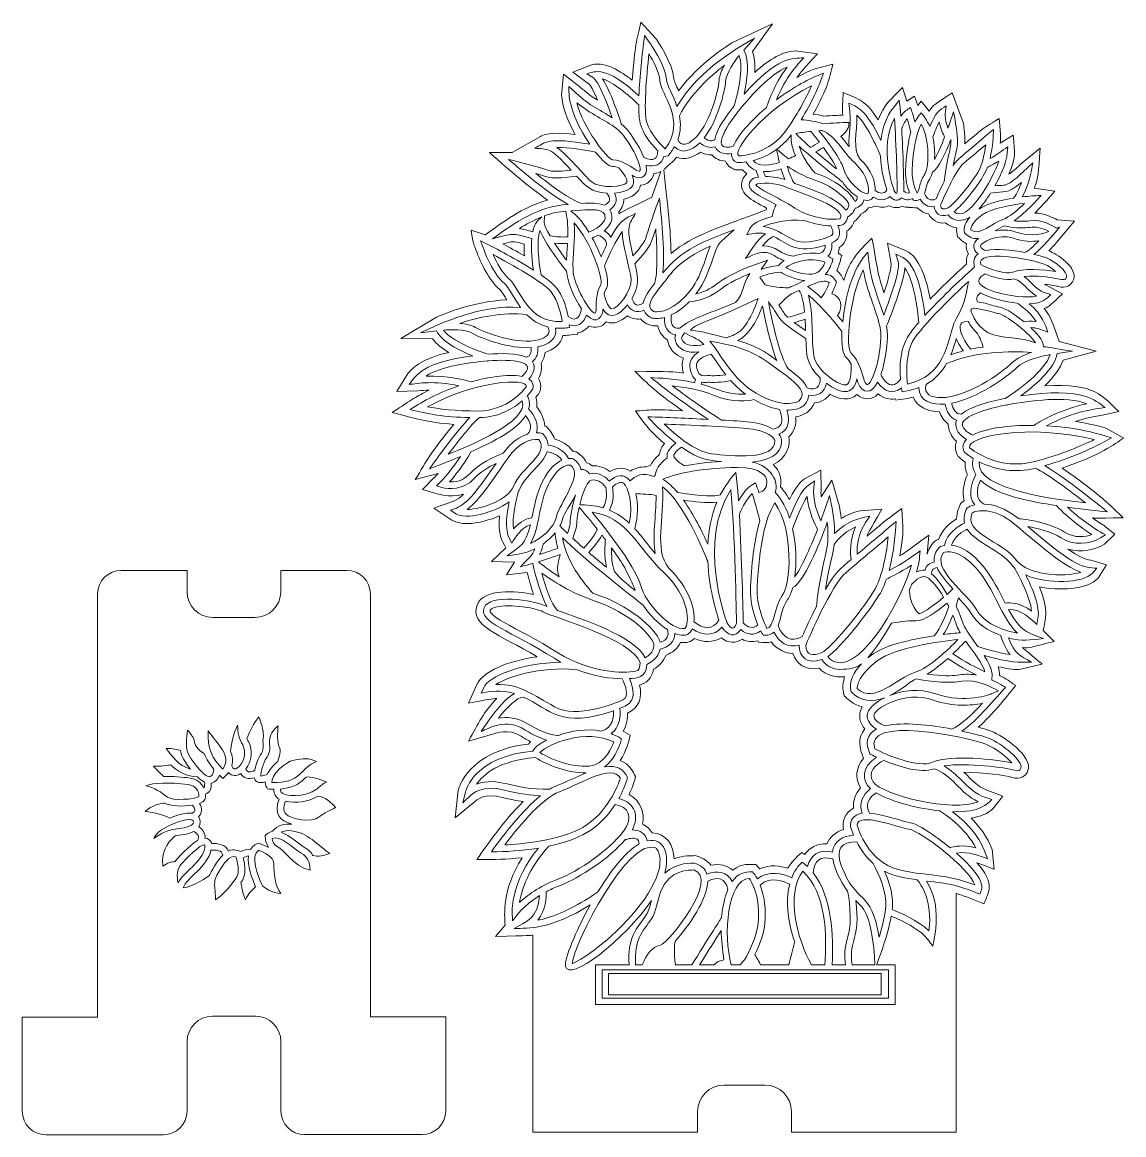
# Model space of a CAD drawing. Header units: inches. Extents: x 150 to 814, y 132 to 802.
import ezdxf

# ---------------------------------------------------------------- set-up
doc = ezdxf.new("R2010")
doc.units = ezdxf.units.IN
doc.header["$MEASUREMENT"] = 0
doc.layers.add('_U+0421_U+043B_U+043E_U+0439 1', color=7, linetype='Continuous')

# ---------------------------------------------------------------- blocks, each defined once
blk = doc.blocks.new('block 3')
at = {"layer": '_U+0421_U+043B_U+043E_U+0439 1', "color": 7, "lineweight": 9, "true_color": 0xffffff}
blk.add_lwpolyline([(672.59, 231.1), (672.59, 214.16), (499.98, 214.16), (499.98, 231.1), (672.59, 231.1)], dxfattribs=at)
for points, knots in [([(766.71, 535.05), (783.19, 539.79), (795.58, 545.34), (806.94, 551.81), (795.1, 555.64), (783.21, 558.2), (767.72, 559.09), (784.93, 568.15), (796.77, 569.2), (803.05, 570.04), (797.15, 574.55), (789.94, 582.64), (752.26, 577.1), (760.71, 583.26), (772.67, 593.45), (774.2, 602.65), (774.2, 602.65), (783.51, 604.01), (783.51, 604.01), (770.01, 606.27), (769.92, 606.33), (766.03, 606.77), (766.1, 610.69), (761.17, 615.54), (758.24, 618.26), (761.73, 618.28), (764.36, 617.1), (768.61, 615.51), (766.9, 620.17), (765.53, 625.69), (757.25, 632.69), (765.9, 632.94), (767.54, 635.51), (770.41, 638.24), (765.03, 639.81), (764.06, 639.75), (758.7, 645.11), (757.32, 646.49), (755.9, 647.89), (754.29, 649.1), (771.75, 650.53), (778.34, 644.64), (779.79, 648.59), (780.99, 651.87), (772.5, 658.42), (767.83, 660.25), (766.67, 660.7), (763.84, 661.53), (760.14, 662.39), (765.84, 666.87), (771.14, 673.47), (775.71, 678.87), (775.71, 678.87), (773.87, 678.12), (773.87, 678.12), (772.73, 678.9), (764.99, 683.89), (757.66, 682.67), (754.59, 682.16), (751.13, 682.31), (748.29, 682.62), (755.3, 687.47), (761.86, 695.01), (764.55, 697.97), (759.96, 697.68), (757.78, 697.59), (753.21, 697.04), (757.27, 704.31), (758.5, 711.97), (759.63, 717.66), (742.42, 701.1), (744.08, 704.68), (736.63, 703.72), (744.35, 717.58), (744.04, 722.7), (744.38, 727.27), (740.59, 724.49), (738.29, 722.67), (733.73, 720.21), (735.49, 727.76), (735.69, 734.02), (735.91, 737.76), (712.94, 718.41), (714.22, 719.8), (711.56, 715.88), (713.78, 728.11), (715.95, 727.17), (711.74, 748.25), (709.16, 740.68), (709.04, 740.32), (708.37, 738.45), (705.98, 744.74), (706.7, 747.06), (707.28, 751.89), (703.14, 749.13), (701.31, 748.85), (697.41, 739.43), (695.71, 743.63), (694.07, 745.42), (692.26, 747.68), (690.57, 745.6), (689.74, 744.71), (688.52, 742.37), (687.27, 746.84), (686.8, 748.12), (685.87, 750.85), (683.53, 749.38), (682.13, 748.75), (680.02, 745.76), (679.73, 749.23), (679.59, 750.22), (678.99, 755.3), (675.22, 750.57), (669.51, 744.51), (667.99, 731.11), (658.95, 750.16), (653.07, 751.65), (648.73, 753.57), (650.53, 739.25), (648.24, 735.87), (648.82, 727.37), (646.85, 729.85), (645.4, 731.71), (643.77, 733.51), (648.77, 737.3), (648.5, 739.64), (648.76, 741.95), (643.81, 741.79), (639.09, 741.6), (632.95, 741.16), (629.11, 742.51), (624.27, 743.28), (619.88, 743.55), (626.42, 754.14), (630.25, 762.86), (633.45, 771.7), (624.49, 767.98), (616.04, 763.82), (605.04, 755.64), (610.95, 769.86), (617.39, 776.36), (621.44, 780.86), (614.66, 780.51), (605.91, 781.92), (585.48, 758.92), (587.38, 767.27), (589.03, 779.07), (585.37, 785.5), (585.37, 785.5), (591.8, 792.82), (591.8, 792.82), (583.53, 787.86), (558.45, 774.34), (545.09, 751.59), (542.72, 758.51), (539.01, 764.34), (538.73, 767.74), (537.98, 776.7), (528.9, 789.57), (528.52, 790.11), (528.52, 790.11), (525.57, 794.26), (525.57, 794.26), (524.02, 782.46), (522.57, 769.85), (522.12, 757.94), (502.16, 776.6), (495.86, 772.59), (490.67, 771.27), (490.67, 771.27), (494.68, 768.79), (494.68, 768.79), (497.44, 767.09), (502.44, 755.14), (506.05, 744.81), (493.94, 752.35), (492.24, 751.86), (479.86, 763.68), (480.02, 759.49), (479.11, 748.65), (492.55, 728.75), (467.22, 733.33), (465.61, 729.92), (459.28, 726.34), (467.12, 725.72), (468.08, 727.64), (481.28, 713.2), (476.24, 712.58), (470.45, 712.16), (468.72, 712.76), (464.29, 714.27), (448.16, 718.5), (443.61, 719.7), (447.84, 716.07), (465.74, 700.23), (479.52, 692.49), (461.3, 691.54), (447.84, 681.68), (433.89, 671.82), (447.08, 675.06), (444.59, 675.63), (457.59, 672.04), (456.99, 665.43), (457.84, 657.8), (458.58, 652.98), (448.47, 659.36), (437.23, 665.28), (426.65, 670.64), (427.54, 668.23), (433.27, 651.19), (441.11, 644.81), (443.76, 642.65), (446.5, 636.27), (450.85, 630.44), (426.25, 632.14), (403.38, 621.1), (390.46, 615.16), (390.46, 615.16), (400.13, 616.33), (400.13, 616.33), (403.36, 609.68), (414.04, 604.39), (422, 601.24), (391.71, 597.39), (387.85, 589.52), (383.59, 583.94), (389.28, 584.7), (398.39, 586.43), (413.67, 583.24), (401.09, 578.91), (392.78, 574.34), (384.37, 568.86), (394.55, 566.23), (405.03, 564.3), (420.18, 564.01), (412.48, 555.96), (401.87, 541.41), (395.94, 533.23), (401.64, 535.37), (406.38, 537.09), (414.56, 540.58), (409.84, 533.17), (405.24, 527.96), (400.21, 522.93), (400.21, 522.93), (403.44, 521.97), (403.44, 521.97), (407.45, 520.79), (416.5, 520.32), (422.83, 527.26), (426.46, 531.24), (431.92, 534.38), (436.13, 536.41), (418.33, 510.5), (415.55, 510.69), (408.53, 508.24), (408.53, 508.24), (411.89, 506.02), (411.89, 506.02), (417.44, 502.33), (434.65, 506.28), (443.89, 513.34), (440.46, 496.11), (443.52, 492.26), (445.57, 488.27), (447.67, 491.7), (450.7, 497.51), (456.74, 499.38), (453.87, 487.4), (450.9, 486.65), (442.81, 480.66), (451.3, 482.08), (453.95, 482.18), (459.42, 484.94), (457.7, 480.72), (456.28, 479.74), (450.78, 474.14), (451.37, 474.3), (457.69, 476.01), (458.24, 476.17), (459.86, 468.32), (462.87, 457.36), (466.62, 450.24), (458.03, 454.3), (432.04, 457.88), (428.78, 449.41), (425.41, 440.66), (444.9, 435.55), (471.19, 418.92), (472.57, 418.05), (473.94, 417.26), (475.3, 416.51), (450.87, 416.2), (431.55, 407.88), (428.6, 401.38), (428.6, 401.38), (427.04, 397.92), (427.04, 397.92), (432.32, 398.86), (438.58, 400.35), (447.1, 397.73), (438.61, 392.72), (430.9, 380.48), (427.14, 374.79), (431.86, 376.94), (442.13, 383.13), (453.63, 375.71), (458.77, 372.39), (463.25, 370.6), (466.66, 369.63), (464.17, 368.38), (459.27, 365.63), (458.27, 363.01), (423.16, 359.81), (417.88, 339.35), (417.66, 338.47), (417.66, 338.47), (416.11, 331.88), (416.11, 331.88), (416.11, 331.88), (421, 336.57), (421, 336.57), (421.28, 336.84), (428, 343.08), (441.14, 339.46), (449.75, 337.08), (457.68, 336.31), (462.87, 336.09), (452.28, 327.49), (441.32, 313.64), (433.26, 302.22), (442.18, 302.35), (450.86, 302.81), (461.57, 304.56), (445.24, 284.65), (445.66, 266.9), (445.69, 266.1), (445.69, 266.1), (445.89, 260.6), (445.89, 260.6), (448.44, 263.88), (452.12, 269.54), (462.24, 275.9), (461.55, 262.54), (454.56, 260.34), (446.92, 256.04), (456.04, 256.35), (468.45, 255.23), (492.83, 270.31), (483.8, 254.03), (477.36, 237.84), (477.86, 233.65), (479.21, 222.35), (514.34, 249.98), (529.67, 272.91), (528.91, 269.71), (528.06, 266.49), (526.49, 264.21), (521.08, 256.37), (515.06, 250.71), (516.18, 234.1), (516.18, 234.1), (495.97, 234.1), (495.97, 234.1), (495.97, 234.1), (495.97, 210.17), (495.97, 210.17), (495.97, 210.17), (676.59, 210.17), (676.59, 210.17), (676.59, 210.17), (676.59, 234.1), (676.59, 234.1), (676.59, 234.1), (665.36, 234.1), (665.36, 234.1), (667.03, 238.67), (671.98, 251.36), (674.14, 263.41), (692.98, 255.76), (696.08, 249.71), (699.2, 245.35), (700.46, 251.55), (705.03, 269.45), (695.37, 284.67), (708.61, 283.17), (713.67, 282.53), (727.54, 276.79), (728.48, 278.97), (730.02, 281.21), (726.99, 286.57), (724.56, 290.88), (719.4, 296.3), (713.48, 301.52), (720.87, 302.76), (727.58, 299.84), (732.19, 298.12), (730.26, 303.39), (727.26, 314.2), (711.16, 326.48), (728.37, 326.08), (731.75, 330.88), (734.9, 333.87), (727.9, 335.91), (725.6, 336.35), (716.66, 345.28), (713.46, 348.46), (710.19, 351.72), (706.08, 354.03), (719.46, 356.23), (743.62, 353.05), (748.4, 351.41), (750.56, 350.67), (751.9, 351.47), (752.36, 352.72), (753.83, 356.74), (741.46, 367.41), (732.73, 370.83), (730.56, 371.67), (724.51, 373.4), (716.76, 375.08), (727.03, 382.15), (737.32, 395.43), (743.01, 401.35), (742.74, 401.54), (739.49, 403.78), (734.8, 405.84), (735.12, 408.8), (735.81, 412.06), (730.13, 420.7), (746.51, 415.99), (750.57, 416.61), (758.75, 416.61), (751.81, 420.67), (748.75, 421.32), (744.93, 431.19), (753.41, 429.03), (757.32, 429.92), (766.02, 430.8), (756.07, 434.67), (752.24, 434.77), (744.91, 448.4), (752.89, 448.53), (758.69, 442.4), (761.9, 439.36), (761.9, 439.36), (762.64, 442.84), (762.64, 442.84), (764.14, 449.85), (759.04, 461.68), (755.26, 469.15), (768.28, 463.32), (790.27, 464.25), (795.48, 470.2), (795.48, 470.2), (798.14, 473.23), (798.14, 473.23), (789.86, 473.81), (786.48, 472.86), (756.45, 498.35), (762.16, 497.4), (770.45, 495.44), (776.53, 491.58), (784.14, 486.75), (793.77, 487.49), (800.38, 491.56), (800.38, 491.56), (803.25, 493.33), (803.25, 493.33), (794.94, 498.08), (787.62, 503.28), (780.45, 509.97), (791.81, 508.37), (798.93, 507.78), (804.43, 507.26), (794.73, 515.07), (777.68, 528.62), (766.71, 535.05)], [0, 0, 0, 0, 1, 1, 1, 2, 2, 2, 3, 3, 3, 4, 4, 4, 5, 5, 5, 6, 6, 6, 7, 7, 7, 8, 8, 8, 9, 9, 9, 10, 10, 10, 11, 11, 11, 12, 12, 12, 13, 13, 13, 14, 14, 14, 15, 15, 15, 16, 16, 16, 17, 17, 17, 18, 18, 18, 19, 19, 19, 20, 20, 20, 21, 21, 21, 22, 22, 22, 23, 23, 23, 24, 24, 24, 25, 25, 25, 26, 26, 26, 27, 27, 27, 28, 28, 28, 29, 29, 29, 30, 30, 30, 31, 31, 31, 32, 32, 32, 33, 33, 33, 34, 34, 34, 35, 35, 35, 36, 36, 36, 37, 37, 37, 38, 38, 38, 39, 39, 39, 40, 40, 40, 41, 41, 41, 42, 42, 42, 43, 43, 43, 44, 44, 44, 45, 45, 45, 46, 46, 46, 47, 47, 47, 48, 48, 48, 49, 49, 49, 50, 50, 50, 51, 51, 51, 52, 52, 52, 53, 53, 53, 54, 54, 54, 55, 55, 55, 56, 56, 56, 57, 57, 57, 58, 58, 58, 59, 59, 59, 60, 60, 60, 61, 61, 61, 62, 62, 62, 63, 63, 63, 64, 64, 64, 65, 65, 65, 66, 66, 66, 67, 67, 67, 68, 68, 68, 69, 69, 69, 70, 70, 70, 71, 71, 71, 72, 72, 72, 73, 73, 73, 74, 74, 74, 75, 75, 75, 76, 76, 76, 77, 77, 77, 78, 78, 78, 79, 79, 79, 80, 80, 80, 81, 81, 81, 82, 82, 82, 83, 83, 83, 84, 84, 84, 85, 85, 85, 86, 86, 86, 87, 87, 87, 88, 88, 88, 89, 89, 89, 90, 90, 90, 91, 91, 91, 92, 92, 92, 93, 93, 93, 94, 94, 94, 95, 95, 95, 96, 96, 96, 97, 97, 97, 98, 98, 98, 99, 99, 99, 100, 100, 100, 101, 101, 101, 102, 102, 102, 103, 103, 103, 104, 104, 104, 105, 105, 105, 106, 106, 106, 107, 107, 107, 108, 108, 108, 109, 109, 109, 110, 110, 110, 111, 111, 111, 112, 112, 112, 113, 113, 113, 114, 114, 114, 115, 115, 115, 116, 116, 116, 117, 117, 117, 118, 118, 118, 119, 119, 119, 120, 120, 120, 121, 121, 121, 122, 122, 122, 123, 123, 123, 124, 124, 124, 125, 125, 125, 126, 126, 126, 127, 127, 127, 128, 128, 128, 129, 129, 129, 130, 130, 130, 131, 131, 131, 132, 132, 132, 133, 133, 133, 134, 134, 134, 135, 135, 135, 136, 136, 136, 137, 137, 137, 138, 138, 138, 139, 139, 139, 140, 140, 140, 141, 141, 141, 142, 142, 142, 143, 143, 143, 144, 144, 144, 145, 145, 145, 146, 146, 146, 147, 147, 147, 148, 148, 148, 149, 149, 149, 150, 150, 150, 151, 151, 151, 152, 152, 152, 153, 153, 153, 154, 154, 154, 155, 155, 155, 156, 156, 156, 157, 157, 157, 158, 158, 158, 159, 159, 159, 159]), ([(528.2, 783.23), (530.83, 778.88), (534.33, 772.28), (534.74, 767.41), (535.5, 758.3), (551.01, 743.11), (537.98, 726.08), (535.16, 728.75), (529.15, 735.01), (526.93, 741.83), (524.81, 748.33), (526.74, 770.46), (528.2, 783.23)], [0, 0, 0, 0, 1, 1, 1, 2, 2, 2, 3, 3, 3, 4, 4, 4, 4]), ([(582.52, 782.2), (585.42, 774.59), (581.66, 758.86), (579.47, 751.86), (574.78, 746.05), (568.98, 737.88), (567.87, 731.72), (566.56, 730.61), (564.63, 730.21), (561.49, 732.65), (569.52, 742.91), (573.9, 760.28), (574.42, 766.89), (574.82, 771.83), (579.8, 778.87), (582.52, 782.2)], [0, 0, 0, 0, 1, 1, 1, 2, 2, 2, 3, 3, 3, 4, 4, 4, 5, 5, 5, 5]), ([(546.6, 745.96), (553.04, 759.01), (565.24, 769.92), (573.71, 776.41), (572.05, 773.44), (570.67, 770.17), (570.44, 767.21), (569.89, 760.34), (564.51, 739.67), (555.09, 731.65), (551.41, 728.51), (547.68, 727.12), (545.53, 731.42), (547.43, 736.53), (547.45, 741.44), (546.6, 745.96)], [0, 0, 0, 0, 1, 1, 1, 2, 2, 2, 3, 3, 3, 4, 4, 4, 5, 5, 5, 5]), ([(611.44, 775.29), (603.67, 764.84), (599.84, 753.55), (599, 750.88), (592.16, 745.16), (582.43, 735.78), (579.04, 727.58), (565.15, 723.65), (573.75, 738.44), (582.77, 749.56), (582.77, 749.56), (582.92, 749.5), (582.92, 749.5), (582.94, 749.56), (582.99, 749.71), (583.05, 749.9), (589.96, 758.36), (601.34, 771.14), (611.44, 775.29)], [0, 0, 0, 0, 1, 1, 1, 2, 2, 2, 3, 3, 3, 4, 4, 4, 5, 5, 5, 6, 6, 6, 6]), ([(500.26, 768.19), (506.74, 766.15), (516.22, 758.31), (522.01, 752.48), (521.99, 743.69), (522.09, 736.53), (533.49, 724.88), (533.5, 720.35), (531.58, 718.04), (525.1, 720.79), (522.21, 728.34), (516.18, 737.33), (511.53, 741.07), (510.04, 745.69), (505.03, 760.64), (500.26, 768.19)], [0, 0, 0, 0, 1, 1, 1, 2, 2, 2, 3, 3, 3, 4, 4, 4, 5, 5, 5, 5]), ([(626.2, 764.08), (623.71, 758.46), (618.78, 748.44), (611.11, 737.49), (600.93, 722.94), (585.15, 721.86), (582.3, 721.79), (578.48, 724.91), (596.12, 748.78), (626.2, 764.08)], [0, 0, 0, 0, 1, 1, 1, 2, 2, 2, 3, 3, 3, 3]), ([(484.8, 753.74), (493.2, 746.93), (501.25, 743.68), (508.63, 738.27), (515.86, 732.96), (524.41, 714.96), (522.75, 712.64), (522.74, 712.64), (522.18, 712.46), (520.54, 713.17), (519.09, 714.28), (512.12, 719.34), (506.47, 719.38), (503.05, 719.72), (488.36, 739.01), (484.8, 753.74)], [0, 0, 0, 0, 1, 1, 1, 2, 2, 2, 3, 3, 3, 4, 4, 4, 5, 5, 5, 5]), ([(653.46, 746.29), (659.48, 740.62), (665.48, 727.46), (667.72, 721.68), (668.17, 712.7), (670.37, 704.96), (671.59, 701.26), (669.75, 698.53), (667.23, 698.98), (664.52, 700.93), (664.77, 705.7), (662.54, 713.16), (655.32, 720.08), (650.69, 726.08), (653.77, 735.52), (653.46, 746.29)], [0, 0, 0, 0, 1, 1, 1, 2, 2, 2, 3, 3, 3, 4, 4, 4, 5, 5, 5, 5]), ([(676.11, 744.47), (677.27, 729.51), (677.8, 703.74), (677.88, 700.11), (677.62, 699.55), (677.41, 699.27), (677.29, 699.14), (676.96, 699.36), (676.42, 699.98), (676.08, 700.57), (675.34, 702.52), (666.62, 726.76), (676.11, 744.47)], [0, 0, 0, 0, 1, 1, 1, 2, 2, 2, 3, 3, 3, 4, 4, 4, 4]), ([(683.83, 744.19), (684.77, 741.04), (685.72, 737.43), (686.07, 736.1), (684.34, 730.26), (683.27, 722.57), (682.82, 712.88), (682.57, 707.67), (683.98, 702.89), (685.23, 699.75), (684.02, 698.99), (682.96, 699.43), (681.87, 700.49), (681.79, 704.56), (681.39, 723.61), (680.53, 738.27), (681.09, 739.67), (682.3, 742.25), (683.83, 744.19)], [0, 0, 0, 0, 1, 1, 1, 2, 2, 2, 3, 3, 3, 4, 4, 4, 5, 5, 5, 6, 6, 6, 6]), ([(686.81, 712.69), (687.43, 725.99), (689.26, 735.46), (692.27, 740.92), (697.91, 731.09), (696.89, 714.03), (694.15, 710.23), (692.52, 707.97), (691.84, 705.37), (691.24, 703.07), (690.63, 700.75), (690.25, 699.69), (689.8, 699.25), (688.68, 701.6), (686.54, 706.92), (686.81, 712.69)], [0, 0, 0, 0, 1, 1, 1, 2, 2, 2, 3, 3, 3, 4, 4, 4, 5, 5, 5, 5]), ([(703.11, 742.23), (703.9, 738.26), (705.56, 734.66), (706.36, 733.09), (704.31, 727.85), (702.13, 722.96), (700.31, 719.62), (700.55, 723.83), (700.28, 728.58), (699.31, 733.11), (700.27, 735.94), (701.69, 739.5), (703.11, 742.23)], [0, 0, 0, 0, 1, 1, 1, 2, 2, 2, 3, 3, 3, 4, 4, 4, 4]), ([(616.51, 721.98), (615.03, 721.24), (613.63, 720.58), (612.31, 719.99), (609.93, 721.73), (609.54, 722.15), (605.35, 725.84), (608.32, 728.05), (611.22, 730.87), (613.85, 734.46), (613.83, 732.49), (613.59, 728.43), (616.51, 721.98)], [0, 0, 0, 0, 1, 1, 1, 2, 2, 2, 3, 3, 3, 4, 4, 4, 4]), ([(625.81, 736.54), (627.31, 734.71), (629.11, 732.46), (630.95, 730.06), (629.11, 728.94), (627.32, 727.88), (625.59, 726.89), (619.65, 732.03), (617.76, 734.11), (616.66, 735.28), (619.2, 735.78), (622.42, 736.2), (625.81, 736.54)], [0, 0, 0, 0, 1, 1, 1, 2, 2, 2, 3, 3, 3, 4, 4, 4, 4]), ([(632.37, 737.11), (640.8, 733.74), (644.34, 724.99), (652.42, 717.32), (660.62, 709.54), (661.37, 701.11), (660.02, 698.97), (656.06, 698.67), (647.58, 706.68), (645.45, 714.12), (643.76, 720.04), (635.65, 730.72), (630.61, 736.97), (631.2, 737.02), (631.79, 737.06), (632.37, 737.11)], [0, 0, 0, 0, 1, 1, 1, 2, 2, 2, 3, 3, 3, 4, 4, 4, 5, 5, 5, 5]), ([(699.13, 711.93), (702.77, 714.31), (706.9, 723.25), (710.1, 731.56), (710.17, 723.45), (708.29, 724.57), (706.05, 706.24), (704.04, 702.26), (702.31, 698.39), (701.22, 695.87), (697.89, 694.18), (695.67, 695.74), (694.24, 699.16), (695.27, 701.92), (695.6, 705.4), (697.4, 707.9), (698.07, 708.84), (698.66, 710.23), (699.13, 711.93)], [0, 0, 0, 0, 1, 1, 1, 2, 2, 2, 3, 3, 3, 4, 4, 4, 5, 5, 5, 6, 6, 6, 6]), ([(472.67, 726.93), (479.36, 726.93), (489.4, 725.37), (495.99, 724.02), (500.02, 718.88), (503.92, 715.41), (506.42, 715.39), (507.52, 715.38), (508.78, 715.06), (510.06, 714.57), (512.99, 711.44), (515.58, 707.14), (514.77, 705.69), (513.39, 703.24), (499.06, 701.54), (493.38, 706.33), (488.48, 710.45), (480.02, 721.7), (472.67, 726.93)], [0, 0, 0, 0, 1, 1, 1, 2, 2, 2, 3, 3, 3, 4, 4, 4, 5, 5, 5, 6, 6, 6, 6]), ([(558.82, 729.65), (561.49, 727.5), (564.85, 726.1), (568.1, 727.28), (569.5, 723.63), (573.74, 722.57), (577.96, 723.24), (577.83, 720.44), (579.03, 718.79), (581.36, 717.8), (583.18, 717.75), (585.06, 717.92), (586.84, 718.19), (588, 715.64), (590.21, 713.94), (592.87, 713.05), (593.1, 712.06), (593.52, 710.59), (594.18, 709.02), (591.97, 708.67), (589.63, 707.86), (588.83, 705.77), (586.98, 700.97), (593.99, 698.23), (604.8, 692.31), (604.24, 691.22), (603, 688.52), (602.53, 685.26), (595.08, 683.37), (589.94, 680.34), (588.74, 677.7), (588.74, 677.7), (587.18, 674.24), (587.18, 674.24), (591.35, 674.99), (594.23, 675.73), (598.36, 674.88), (593.44, 671.11), (589.76, 664.98), (586.44, 659.97), (591.95, 662.4), (597.26, 665.79), (603.7, 661.64), (605.92, 660.21), (607.94, 659.25), (609.68, 658.6), (608.56, 657.92), (606.99, 656.83), (606.33, 655.69), (602.15, 655.27), (598.67, 654.44), (595.8, 653.36), (596.25, 653.99), (596.03, 653.68), (599.67, 658.84), (564.94, 647.38), (571.07, 642), (556.54, 638.54), (561.72, 645.41), (564.28, 652.92), (566.41, 659.17), (570.18, 670.27), (569.77, 668.51), (579.47, 677.19), (562.48, 670.88), (547.52, 665.44), (536.65, 651.2), (537.94, 665.74), (535.55, 686.43), (534.46, 696.2), (532.83, 691.59), (527.26, 676.04), (526.02, 671.56), (525.53, 669.79), (521.92, 665.25), (518.57, 661.44), (514.1, 680.47), (516.21, 680.17), (520.14, 687.01), (513.49, 683.76), (511.55, 684.01), (505.29, 672.85), (504.17, 674.49), (502.59, 675.75), (501.2, 676.63), (503.06, 678.25), (505.47, 681.11), (505.86, 683.4), (506.08, 685.76), (505.65, 687.73), (504.59, 689.29), (508.25, 691.57), (509.61, 695.22), (507.48, 699.37), (515.45, 700), (521.21, 702.7), (517.99, 710.09), (521.12, 707.75), (528.25, 707.16), (526.51, 716.11), (531.68, 714.83), (535.91, 716.44), (537.13, 721.48), (537.13, 721.48), (539.72, 721.88), (539.72, 721.88), (541.28, 723.69), (542.55, 725.49), (543.57, 727.27), (547.97, 722.44), (554.14, 725.1), (558.82, 729.65)], [0, 0, 0, 0, 1, 1, 1, 2, 2, 2, 3, 3, 3, 4, 4, 4, 5, 5, 5, 6, 6, 6, 7, 7, 7, 8, 8, 8, 9, 9, 9, 10, 10, 10, 11, 11, 11, 12, 12, 12, 13, 13, 13, 14, 14, 14, 15, 15, 15, 16, 16, 16, 17, 17, 17, 18, 18, 18, 19, 19, 19, 20, 20, 20, 21, 21, 21, 22, 22, 22, 23, 23, 23, 24, 24, 24, 25, 25, 25, 26, 26, 26, 27, 27, 27, 28, 28, 28, 29, 29, 29, 30, 30, 30, 31, 31, 31, 32, 32, 32, 33, 33, 33, 34, 34, 34, 35, 35, 35, 36, 36, 36, 37, 37, 37, 37]), ([(606.75, 717.78), (601.95, 716.18), (593.93, 714.93), (590.97, 719.03), (595.11, 720.08), (600.15, 722.03), (605.07, 725.63), (606.24, 719.96), (606.3, 719.6), (606.75, 717.78)], [0, 0, 0, 0, 1, 1, 1, 2, 2, 2, 3, 3, 3, 3]), ([(645.03, 705.92), (647.35, 702.43), (650.44, 699.24), (653.58, 697.22), (653.96, 695.87), (653.64, 695.04), (652.21, 694.37), (649.82, 700), (639.78, 707.59), (629.47, 710.97), (629.13, 711.08), (628.79, 711.21), (628.45, 711.33), (627, 712.9), (620.84, 719.92), (618.63, 727.72), (627.71, 719.38), (642.77, 707.67), (645.03, 705.92)], [0, 0, 0, 0, 1, 1, 1, 2, 2, 2, 3, 3, 3, 4, 4, 4, 5, 5, 5, 6, 6, 6, 6]), ([(628.82, 724.13), (630.29, 724.99), (631.82, 725.9), (633.36, 726.84), (636.82, 722.12), (640.03, 717.24), (641.28, 713.96), (637.72, 716.79), (633.15, 720.48), (628.82, 724.13)], [0, 0, 0, 0, 1, 1, 1, 2, 2, 2, 3, 3, 3, 3]), ([(717.91, 717.33), (721.59, 720.46), (727.36, 725.33), (731.15, 728.52), (730.51, 723.64), (729.13, 716.19), (726.36, 711.68), (721.34, 703.53), (710.96, 691.5), (708.49, 690.46), (705.9, 689.36), (704.14, 689.3), (703.94, 692.05), (706.48, 698.17), (713.49, 713.57), (717.91, 717.33)], [0, 0, 0, 0, 1, 1, 1, 2, 2, 2, 3, 3, 3, 4, 4, 4, 5, 5, 5, 5]), ([(739.02, 718.64), (735.48, 707.82), (720.21, 680.4), (712.1, 688.12), (716.83, 691.96), (729.29, 706.54), (732.23, 714.97), (733.48, 715.55), (736.02, 716.8), (739.02, 718.64)], [0, 0, 0, 0, 1, 1, 1, 2, 2, 2, 3, 3, 3, 3]), ([(459.98, 711.17), (468.67, 708.75), (469.04, 707.33), (484.55, 709.6), (490.47, 703.11), (493.22, 699.9), (502.75, 699.32), (505.35, 696.07), (505.16, 693.69), (501.2, 692.03), (497.81, 693.55), (493.03, 693.47), (487.85, 693.11), (481.01, 694.97), (468.07, 704.69), (459.98, 711.17)], [0, 0, 0, 0, 1, 1, 1, 2, 2, 2, 3, 3, 3, 4, 4, 4, 5, 5, 5, 5]), ([(607.79, 713.92), (608.4, 711.88), (609.16, 709.62), (610.06, 707.57), (607.14, 708.54), (602.58, 709.27), (598.46, 709.3), (597.92, 710.32), (597.52, 711.38), (597.23, 712.29), (600.17, 712.16), (603.78, 712.6), (607.79, 713.92)], [0, 0, 0, 0, 1, 1, 1, 2, 2, 2, 3, 3, 3, 4, 4, 4, 4]), ([(628.23, 707.17), (640.34, 703.2), (648.99, 694.4), (648.75, 692.05), (648.6, 690.6), (647.66, 689.61), (646.79, 688.99), (642.15, 696.28), (625.18, 701.98), (616.01, 705.23), (614.39, 706.98), (612.77, 711.23), (611.56, 715.32), (611.64, 715.35), (611.73, 715.39), (611.82, 715.43), (615.65, 712.8), (621.41, 709.4), (628.23, 707.17)], [0, 0, 0, 0, 1, 1, 1, 2, 2, 2, 3, 3, 3, 4, 4, 4, 5, 5, 5, 6, 6, 6, 6]), ([(610, 703.29), (613.5, 701.41), (641.08, 693.6), (643.87, 685.97), (643.82, 684.51), (643.43, 683.93), (643.22, 683.87), (643.22, 683.87), (643.07, 683.88), (643.07, 683.88), (638.94, 683.17), (627.43, 683.16), (616.13, 690.31), (605.16, 697.24), (593.4, 702.23), (592.59, 704.35), (594.14, 706.08), (606.15, 705.37), (610, 703.29)], [0, 0, 0, 0, 1, 1, 1, 2, 2, 2, 3, 3, 3, 4, 4, 4, 5, 5, 5, 6, 6, 6, 6]), ([(752.69, 705.8), (751.63, 702.71), (750.07, 699.09), (747.98, 696.31), (740.8, 695.16), (732.06, 693.13), (727.01, 689.67), (729.34, 692.32), (731.74, 695.66), (733.99, 699.24), (743.45, 701.08), (743.03, 697.92), (752.69, 705.8)], [0, 0, 0, 0, 1, 1, 1, 2, 2, 2, 3, 3, 3, 4, 4, 4, 4]), ([(491.98, 675.77), (487.4, 683.25), (483.92, 686.5), (481.11, 688.58), (493.44, 689.39), (502.39, 690.95), (501.89, 683.97), (501.6, 683.14), (499.72, 678.88), (491.98, 675.77)], [0, 0, 0, 0, 1, 1, 1, 2, 2, 2, 3, 3, 3, 3]), ([(680.36, 696.58), (682.41, 695.19), (684.72, 694.92), (686.93, 696.1), (687, 695.97), (687.45, 695.19), (687.53, 695.05), (688.75, 694.97), (690.15, 694.74), (691.61, 695.59), (693.55, 692.47), (696.44, 690.68), (700.01, 691.27), (700.52, 687.26), (703.49, 684.75), (708.44, 686.21), (711.72, 682), (717.01, 682.13), (721.51, 684.79), (719.24, 682.11), (717.51, 678.76), (718.32, 675.36), (720.81, 672.91), (723.2, 671.61), (726.74, 672.03), (722.73, 668.7), (723.4, 665.16), (726.52, 662.7), (723.94, 660.78), (723.42, 657.92), (724.44, 654.87), (714.65, 646.03), (703.22, 635.15), (694.46, 625.53), (693.42, 635.22), (690.17, 656.1), (681.21, 660.51), (681.21, 660.51), (676.98, 662.59), (676.98, 662.59), (676.98, 662.59), (678.42, 658.1), (678.42, 658.1), (679.75, 653.97), (674.4, 637.84), (669.65, 625.73), (664.86, 641.29), (662.18, 643.57), (660.08, 663.81), (657.69, 660.78), (647.99, 650.99), (644.94, 621.84), (644.05, 622.93), (643.01, 624.18), (641.88, 625.51), (645.46, 630.93), (644.2, 636.68), (638.34, 638.68), (639.74, 641.36), (640.54, 643.53), (641.14, 645.69), (639.79, 648.29), (638.23, 650.28), (634.48, 650.38), (636.98, 653.14), (638.2, 656.26), (639.1, 659.64), (637.64, 660.49), (637.2, 660.77), (635.99, 661.32), (638.2, 663.65), (638.64, 666.93), (638.41, 669.45), (639.98, 670.11), (641.95, 670.78), (642.75, 673.31), (643.41, 675.4), (642.81, 677.85), (642.1, 679.73), (643.75, 679.88), (644.84, 679.9), (646.02, 680.97), (647.01, 681.87), (647.6, 683.21), (647.8, 684.94), (649.27, 685.71), (651.56, 687.33), (652.42, 690.18), (655.04, 690.94), (657.19, 692.6), (657.64, 695.31), (660.13, 694.62), (662.07, 694.75), (663.41, 696.88), (666.85, 694.87), (670.59, 694.65), (673.47, 697.33), (675.49, 694.84), (678.3, 694.17), (680.36, 696.58)], [0, 0, 0, 0, 1, 1, 1, 2, 2, 2, 3, 3, 3, 4, 4, 4, 5, 5, 5, 6, 6, 6, 7, 7, 7, 8, 8, 8, 9, 9, 9, 10, 10, 10, 11, 11, 11, 12, 12, 12, 13, 13, 13, 14, 14, 14, 15, 15, 15, 16, 16, 16, 17, 17, 17, 18, 18, 18, 19, 19, 19, 20, 20, 20, 21, 21, 21, 22, 22, 22, 23, 23, 23, 24, 24, 24, 25, 25, 25, 26, 26, 26, 27, 27, 27, 28, 28, 28, 29, 29, 29, 30, 30, 30, 31, 31, 31, 32, 32, 32, 33, 33, 33, 33]), ([(754.54, 693.16), (750.65, 689.36), (745.2, 684.62), (741.56, 683.51), (734.76, 681.42), (727.62, 672.78), (722.1, 677.3), (722.22, 678.55), (723.12, 681.9), (728.95, 686.16), (734.68, 690.34), (747.32, 692.33), (754.54, 693.16)], [0, 0, 0, 0, 1, 1, 1, 2, 2, 2, 3, 3, 3, 4, 4, 4, 4]), ([(458.17, 676.02), (454.89, 676.93), (452.41, 677.64), (450.09, 678.08), (453.98, 680.44), (458.73, 682.97), (463.6, 684.94), (461.48, 683.07), (459.41, 681.8), (458.17, 676.02)], [0, 0, 0, 0, 1, 1, 1, 2, 2, 2, 3, 3, 3, 3]), ([(465.29, 685.6), (469.48, 687.17), (473.67, 688.3), (478.14, 688.43), (478.7, 684.97), (479.52, 680.66), (479.31, 672.96), (475.94, 672.74), (472.41, 672.95), (468.6, 673.58), (464.39, 680.79), (465.09, 681.21), (465.29, 685.6)], [0, 0, 0, 0, 1, 1, 1, 2, 2, 2, 3, 3, 3, 4, 4, 4, 4]), ([(483.11, 681.41), (493.26, 670.16), (500.89, 647.14), (499.24, 644.15), (496.09, 639.44), (496.33, 630.84), (496.42, 629.01), (496.1, 627.34), (495.67, 626.94), (495.69, 626.92), (492.7, 626.92), (482.73, 644.09), (482.43, 653.01), (482.13, 662.17), (483.99, 670.64), (483.11, 681.41)], [0, 0, 0, 0, 1, 1, 1, 2, 2, 2, 3, 3, 3, 4, 4, 4, 5, 5, 5, 5]), ([(519.69, 656.71), (530.26, 668.17), (529.33, 669.26), (532.27, 677.88), (533.04, 667.55), (533.77, 651.4), (531.46, 644.69), (528.22, 640.61), (525.45, 636.71), (524.79, 633.04), (521.2, 630.73), (519.12, 631.88), (517.9, 635.88), (522.8, 644.07), (521.69, 648.19), (519.69, 656.71)], [0, 0, 0, 0, 1, 1, 1, 2, 2, 2, 3, 3, 3, 4, 4, 4, 5, 5, 5, 5]), ([(621.89, 682.9), (628.17, 680.4), (633.84, 679.7), (637.8, 679.6), (638.62, 677.9), (639.92, 674.49), (638.19, 673.71), (635.63, 672.56), (622.48, 667.05), (614.85, 671.29), (608.82, 674.64), (603.83, 678.41), (596.99, 679.13), (602.09, 681.39), (611.01, 683.66), (621.89, 682.9)], [0, 0, 0, 0, 1, 1, 1, 2, 2, 2, 3, 3, 3, 4, 4, 4, 5, 5, 5, 5]), ([(769.2, 676.23), (763.24, 673.82), (755.81, 673.56), (749.27, 675.86), (744.97, 677.37), (740.63, 677.34), (736.83, 676.56), (738.77, 677.77), (740.62, 678.92), (742.27, 679.52), (758.5, 676.08), (758.54, 681.78), (769.2, 676.23)], [0, 0, 0, 0, 1, 1, 1, 2, 2, 2, 3, 3, 3, 4, 4, 4, 4]), ([(487.56, 629.55), (486.21, 622.7), (483.22, 622.34), (479.45, 624.94), (476.28, 640.87), (470.45, 645.02), (463.15, 650), (461.61, 658.06), (460.48, 670.32), (462.46, 676.82), (466, 668.62), (475.51, 656.04), (478.48, 652.21), (478.94, 646.25), (482.96, 636.19), (487.56, 629.55)], [0, 0, 0, 0, 1, 1, 1, 2, 2, 2, 3, 3, 3, 4, 4, 4, 5, 5, 5, 5]), ([(502.66, 667.88), (501.58, 665.72), (500.46, 663.37), (499.36, 660.92), (497.88, 664.68), (496.05, 668.58), (494.01, 672.28), (495.35, 672.85), (496.55, 673.45), (497.61, 674.08), (500.04, 672.85), (503.16, 670.56), (502.66, 667.88)], [0, 0, 0, 0, 1, 1, 1, 2, 2, 2, 3, 3, 3, 4, 4, 4, 4]), ([(501.33, 655.41), (503.9, 661.51), (508.33, 670.81), (512.09, 676.29), (512.26, 667.27), (516.77, 653.94), (517.41, 647.57), (518.15, 640.19), (508.68, 629.32), (505.86, 629.56), (504.2, 629.7), (502.11, 634.28), (501.18, 638.46), (501.51, 639.79), (501.95, 641), (502.56, 641.92), (503.96, 644), (503.3, 649.18), (501.33, 655.41)], [0, 0, 0, 0, 1, 1, 1, 2, 2, 2, 3, 3, 3, 4, 4, 4, 5, 5, 5, 6, 6, 6, 6]), ([(603.4, 673.12), (612.25, 668.95), (616.42, 662.04), (634.47, 667.99), (634.43, 666.15), (633.79, 663.75), (631.01, 662.85), (625.63, 663.81), (620.01, 662.88), (615.47, 661.29), (607.57, 661.88), (605.3, 667.85), (596.63, 667.55), (599.03, 670.4), (601.71, 672.93), (603.4, 673.12)], [0, 0, 0, 0, 1, 1, 1, 2, 2, 2, 3, 3, 3, 4, 4, 4, 5, 5, 5, 5]), ([(754.64, 663.55), (746.94, 665), (737.66, 666.03), (731.36, 664.68), (730.35, 664.97), (728.12, 665.89), (727.93, 667.35), (728.3, 669.4), (738.34, 675.46), (747.94, 672.09), (753.76, 670.04), (759.15, 670.03), (763.11, 670.54), (760.11, 667.47), (756.75, 664.46), (754.64, 663.55)], [0, 0, 0, 0, 1, 1, 1, 2, 2, 2, 3, 3, 3, 4, 4, 4, 5, 5, 5, 5]), ([(471.32, 669.18), (474.28, 668.86), (476.71, 668.81), (479.13, 668.94), (478.9, 665.08), (478.63, 662.2), (478.49, 658.83), (476.04, 662.16), (473.51, 665.79), (471.32, 669.18)], [0, 0, 0, 0, 1, 1, 1, 2, 2, 2, 3, 3, 3, 3]), ([(550.17, 637.21), (539.65, 626.35), (532.11, 627.66), (531.04, 627.92), (525.93, 630.92), (529.59, 636.04), (536.58, 644.68), (541.74, 651.05), (545.4, 658.39), (565.16, 667.35), (561.77, 659.58), (559.59, 646.93), (550.17, 637.21)], [0, 0, 0, 0, 1, 1, 1, 2, 2, 2, 3, 3, 3, 4, 4, 4, 4]), ([(766.37, 656.52), (768.98, 655.5), (771.5, 653.67), (773.3, 652.05), (766.21, 653.2), (753.35, 654.24), (747.52, 651.71), (743.42, 649.93), (733.79, 653.41), (728.2, 656.24), (725.17, 665.78), (758.47, 659.61), (766.37, 656.52)], [0, 0, 0, 0, 1, 1, 1, 2, 2, 2, 3, 3, 3, 4, 4, 4, 4]), ([(443.64, 647.91), (439.85, 650.99), (436.38, 657.61), (434.27, 662.24), (445.63, 656.23), (464.99, 645.34), (469.16, 639.92), (473.53, 634.24), (475.31, 625.74), (475.92, 621.9), (454.52, 620.76), (450.73, 642.14), (443.64, 647.91)], [0, 0, 0, 0, 1, 1, 1, 2, 2, 2, 3, 3, 3, 4, 4, 4, 4]), ([(634.31, 657.7), (633.48, 655.63), (631.62, 652.04), (628.45, 650.87), (624.11, 649.27), (615.38, 651.78), (610.69, 654.54), (614.12, 657.06), (625.55, 661.61), (634.31, 657.7)], [0, 0, 0, 0, 1, 1, 1, 2, 2, 2, 3, 3, 3, 3]), ([(580.33, 633.33), (567.61, 627.86), (552.19, 623.45), (546.89, 617.87), (542.01, 617.36), (540.99, 621.02), (541.64, 625.88), (544.81, 627.38), (548.47, 629.85), (552.46, 633.85), (555.08, 634.01), (563.22, 635), (571.33, 641.3), (576.51, 645.32), (583.81, 648.7), (588.97, 650.8), (583.9, 644.02), (586.07, 639.43), (580.33, 633.33)], [0, 0, 0, 0, 1, 1, 1, 2, 2, 2, 3, 3, 3, 4, 4, 4, 5, 5, 5, 6, 6, 6, 6]), ([(622.09, 646.59), (613.87, 642.8), (614.85, 643.64), (612.55, 642.27), (610.89, 642.24), (604.89, 642.27), (598.17, 644.05), (598.17, 644.05), (594.97, 648.66), (594.97, 648.66), (598.03, 650.13), (602.13, 651.33), (607.58, 651.78), (610.94, 649.52), (616.74, 647.26), (622.09, 646.59)], [0, 0, 0, 0, 1, 1, 1, 2, 2, 2, 3, 3, 3, 4, 4, 4, 5, 5, 5, 5]), ([(659.9, 583.94), (659.54, 583.82), (658.7, 584.64), (657.84, 586.41), (657.45, 588.18), (654.97, 598.56), (649.88, 602.98), (646.79, 605.65), (648.73, 636.95), (657.35, 653.09), (659.65, 639.68), (664.72, 630.18), (667.35, 619.06), (669.8, 608.73), (664.13, 585.42), (659.9, 583.94)], [0, 0, 0, 0, 1, 1, 1, 2, 2, 2, 3, 3, 3, 4, 4, 4, 5, 5, 5, 5]), ([(671.38, 619.32), (673.65, 624.77), (681.29, 643.75), (682.43, 654.21), (687.76, 646.99), (690.21, 629.43), (690.82, 621.43), (683.85, 613.3), (678.35, 606.68), (679.75, 587.05), (677.73, 584.62), (675.84, 583.48), (674.12, 583.71), (671.3, 584.09), (668.92, 587.93), (667.93, 590.01), (671.18, 599.22), (672.72, 612.42), (671.38, 619.32)], [0, 0, 0, 0, 1, 1, 1, 2, 2, 2, 3, 3, 3, 4, 4, 4, 5, 5, 5, 6, 6, 6, 6]), ([(761.82, 637.22), (750.82, 634.65), (715.43, 642.42), (730.74, 650.68), (735.77, 648.59), (743.35, 646.14), (748.35, 647.76), (753.67, 646), (756.49, 640.51), (761.82, 637.22)], [0, 0, 0, 0, 1, 1, 1, 2, 2, 2, 3, 3, 3, 3]), ([(632.07, 636.15), (629.22, 638.94), (626.36, 641.4), (623.83, 642.99), (630.31, 645.95), (634.83, 647.62), (636.81, 645.19), (636.26, 643.6), (634.8, 639.9), (632.07, 636.15)], [0, 0, 0, 0, 1, 1, 1, 2, 2, 2, 3, 3, 3, 3]), ([(711.97, 620.65), (708, 609.75), (706.5, 588.85), (684.04, 584.25), (683.52, 588.7), (682.74, 599.69), (686.19, 608.06), (689.71, 616.62), (711.62, 637.58), (720.78, 646.1), (717.78, 626.47), (713.41, 625.83), (711.97, 620.65)], [0, 0, 0, 0, 1, 1, 1, 2, 2, 2, 3, 3, 3, 4, 4, 4, 4]), ([(611.78, 624.48), (609.77, 626.3), (610.58, 625.68), (606.45, 631.88), (613.38, 639.13), (616.02, 639.53), (618.67, 640.66), (620.49, 638.12), (621.43, 633.16), (621.96, 627.63), (619.23, 626.38), (615.81, 625.32), (611.78, 624.48)], [0, 0, 0, 0, 1, 1, 1, 2, 2, 2, 3, 3, 3, 4, 4, 4, 4]), ([(647.26, 599.96), (648.32, 599.04), (649.27, 597.68), (650.11, 596.15), (650.34, 591.36), (649.5, 584.63), (647.21, 583.79), (643.75, 582.53), (629.01, 592.27), (627.48, 601.46), (626.15, 609.43), (627.32, 627.44), (624.25, 637.83), (630.41, 632.89), (639.03, 622.99), (644.5, 615.99), (644.16, 608.14), (644.99, 601.92), (647.26, 599.96)], [0, 0, 0, 0, 1, 1, 1, 2, 2, 2, 3, 3, 3, 4, 4, 4, 5, 5, 5, 6, 6, 6, 6]), ([(761.5, 621.98), (758.14, 622.54), (755.67, 622.11), (754.27, 621.7), (743.51, 630.46), (740.76, 630.14), (736.07, 631.49), (732.42, 632.55), (729.02, 633.45), (726.16, 633.74), (725.11, 635.94), (726.05, 637.71), (727.99, 639.22), (733.77, 635.91), (743.27, 633.74), (750.09, 633.01), (751.62, 632.04), (757.8, 627.91), (761.5, 621.98)], [0, 0, 0, 0, 1, 1, 1, 2, 2, 2, 3, 3, 3, 4, 4, 4, 5, 5, 5, 6, 6, 6, 6]), ([(455.69, 569.25), (456.56, 572.3), (456.14, 574.99), (454.86, 577.12), (456.08, 578.43), (457.29, 579.9), (458.27, 581.42), (458.8, 584.06), (457.93, 585.92), (455.7, 587.31), (458.55, 590.31), (460.2, 594.44), (457.93, 597.72), (460.73, 599.74), (461.48, 603.31), (461.21, 606.72), (467.71, 608.03), (473.29, 611.63), (471.79, 617.96), (475.31, 617.68), (477.69, 618.02), (480.37, 618.32), (480.37, 618.32), (480.2, 620.02), (480.2, 620.02), (485.1, 618.16), (488.77, 620.78), (490.63, 625.75), (497.03, 619.25), (500.58, 625.46), (500.41, 629.39), (504.68, 622.56), (510.13, 625.73), (515.19, 632), (517.34, 628.04), (521.03, 626.9), (525.15, 628.7), (525.96, 626.63), (527.84, 624.98), (529.58, 624.19), (531.01, 623.67), (533.97, 623.43), (537.5, 624.35), (537.33, 619.17), (539.29, 614.74), (544.3, 613.94), (543.98, 613.1), (543.76, 612.17), (543.89, 611.23), (545.39, 604.54), (551.46, 602.91), (558.28, 603.57), (554.41, 601.26), (551.86, 597.52), (553.01, 593.62), (553.49, 590.58), (554.6, 588.36), (556.3, 586.96), (556.3, 586.96), (555.72, 585.07), (555.72, 585.07), (544, 587.57), (534.32, 587.85), (529.34, 588.12), (540.37, 579.51), (552.01, 570.73), (563.88, 562.93), (551.26, 563.57), (539.23, 564.08), (527.48, 564.54), (529.94, 561.9), (535.66, 555.4), (544.42, 548.67), (541.53, 546.49), (538.37, 543.22), (539.21, 539.71), (536.77, 538.05), (532.43, 534.38), (532.03, 529.08), (532.01, 529.07), (531.23, 528.65), (531.06, 528.55), (524.65, 531.45), (519.67, 528.87), (516.83, 525.93), (513.27, 530.46), (508.43, 529.47), (504.19, 525.74), (503.96, 526.03), (503.07, 527.19), (502.79, 527.41), (502.53, 527.62), (497.19, 531.72), (492.37, 530.16), (491.16, 532.04), (489.29, 532.86), (487.13, 532.71), (486.58, 535.66), (484.94, 537.57), (482.52, 539.16), (481.78, 539.37), (481.01, 539.49), (479.8, 539.41), (476.95, 544.99), (470.64, 546.86), (467.43, 547.47), (467.25, 550.34), (465.86, 552.43), (464.05, 554.52), (463.05, 554.76), (462.14, 554.96), (460.32, 554.92), (462.17, 559.87), (459.25, 565.34), (455.69, 569.25)], [0, 0, 0, 0, 1, 1, 1, 2, 2, 2, 3, 3, 3, 4, 4, 4, 5, 5, 5, 6, 6, 6, 7, 7, 7, 8, 8, 8, 9, 9, 9, 10, 10, 10, 11, 11, 11, 12, 12, 12, 13, 13, 13, 14, 14, 14, 15, 15, 15, 16, 16, 16, 17, 17, 17, 18, 18, 18, 19, 19, 19, 20, 20, 20, 21, 21, 21, 22, 22, 22, 23, 23, 23, 24, 24, 24, 25, 25, 25, 26, 26, 26, 27, 27, 27, 28, 28, 28, 29, 29, 29, 30, 30, 30, 31, 31, 31, 32, 32, 32, 33, 33, 33, 34, 34, 34, 35, 35, 35, 36, 36, 36, 37, 37, 37, 38, 38, 38, 38]), ([(579.71, 614.02), (578.35, 613.47), (576.73, 612.83), (574.98, 612.17), (565.01, 614.47), (561.77, 615.89), (553.17, 616.67), (559.19, 622.41), (560.54, 619.43), (593.95, 635.88), (591.54, 628.37), (586.52, 616.75), (579.71, 614.02)], [0, 0, 0, 0, 1, 1, 1, 2, 2, 2, 3, 3, 3, 4, 4, 4, 4]), ([(596.6, 631.32), (598.51, 621.42), (601.54, 607.81), (605.2, 598.46), (601.39, 601.3), (596.74, 606.03), (581.55, 610.46), (588.96, 613.69), (593.91, 623.96), (596.6, 631.32)], [0, 0, 0, 0, 1, 1, 1, 2, 2, 2, 3, 3, 3, 3]), ([(612.12, 593.42), (606.97, 600.92), (602.45, 621.89), (600.17, 634.06), (602.65, 630.39), (605.33, 626.39), (606.44, 624.51), (608.71, 620.69), (619.34, 613.83), (622.74, 611.7), (623.1, 601.18), (622.97, 595.98), (631.45, 587.91), (631.33, 582.46), (629.01, 580.09), (623.58, 581.91), (621.72, 585.97), (617.23, 589.67), (612.12, 593.42)], [0, 0, 0, 0, 1, 1, 1, 2, 2, 2, 3, 3, 3, 4, 4, 4, 5, 5, 5, 6, 6, 6, 6]), ([(761.06, 609.17), (750.99, 612.69), (746.26, 611.36), (735.88, 613.95), (726.22, 616.37), (722.58, 627.1), (722.08, 628.75), (722.17, 632.15), (736.44, 626.91), (739.65, 626.47), (742.16, 626.12), (756.69, 616.04), (761.06, 609.17)], [0, 0, 0, 0, 1, 1, 1, 2, 2, 2, 3, 3, 3, 4, 4, 4, 4]), ([(454.64, 626.01), (457.9, 622.76), (461.96, 620.01), (467.24, 618.69), (469.59, 614.45), (466.33, 612.19), (461.67, 610.93), (449.72, 607.68), (429.63, 614.91), (423.65, 618.33), (421.07, 619.81), (417.59, 620.52), (414.2, 620.82), (424.33, 624.16), (440.22, 628.06), (454.64, 626.01)], [0, 0, 0, 0, 1, 1, 1, 2, 2, 2, 3, 3, 3, 4, 4, 4, 5, 5, 5, 5]), ([(404.45, 616.82), (408.74, 617.18), (417.36, 617.32), (421.67, 614.86), (427.38, 611.59), (444.17, 605.37), (457.23, 606.21), (457.38, 603.62), (456.89, 601.1), (454.4, 600.42), (448.68, 602.98), (438.66, 602.81), (431.22, 602.21), (424.2, 604.36), (409.1, 610.12), (404.45, 616.82)], [0, 0, 0, 0, 1, 1, 1, 2, 2, 2, 3, 3, 3, 4, 4, 4, 5, 5, 5, 5]), ([(622.28, 623.42), (622.42, 621.09), (622.51, 618.76), (622.59, 616.54), (620.35, 618), (617.9, 619.68), (615.73, 621.29), (618.15, 621.91), (620.34, 622.62), (622.28, 623.42)], [0, 0, 0, 0, 1, 1, 1, 2, 2, 2, 3, 3, 3, 3]), ([(722.18, 605.29), (718.51, 609.21), (715.04, 616.22), (715.78, 619.44), (716.15, 620.44), (716.61, 621.98), (720.6, 622.03), (721.86, 619.7), (723.67, 617.04), (726.2, 614.76), (726.76, 613.73), (728.57, 610.29), (729.68, 606.57), (727.19, 606.23), (724.68, 605.81), (722.18, 605.29)], [0, 0, 0, 0, 1, 1, 1, 2, 2, 2, 3, 3, 3, 4, 4, 4, 5, 5, 5, 5]), ([(561.34, 608.05), (555.97, 607.02), (549.23, 606.58), (547.86, 611.84), (547.92, 612.24), (548.25, 613.46), (549.73, 615.05), (558.62, 610.6), (558.9, 610.76), (561.34, 608.05)], [0, 0, 0, 0, 1, 1, 1, 2, 2, 2, 3, 3, 3, 3]), ([(710.19, 601.95), (711.57, 605.28), (712.57, 608.59), (713.42, 611.61), (714.8, 608.36), (716.28, 606.08), (717.76, 604.26), (715.21, 603.61), (712.67, 602.84), (710.19, 601.95)], [0, 0, 0, 0, 1, 1, 1, 2, 2, 2, 3, 3, 3, 3]), ([(592.76, 578.7), (578.11, 587.4), (571.56, 602.22), (564.93, 610.04), (591.49, 605.98), (598.42, 598.38), (606.69, 592.42), (617.98, 584.28), (623.78, 579.32), (618.47, 573.96), (617.4, 573.35), (608.86, 569.15), (592.76, 578.7)], [0, 0, 0, 0, 1, 1, 1, 2, 2, 2, 3, 3, 3, 4, 4, 4, 4]), ([(758.79, 603.35), (754.37, 601.89), (749.7, 599.79), (746.77, 596.86), (740.85, 590.94), (719.58, 576.05), (704.5, 576.05), (698.24, 576.05), (693.55, 578), (695.18, 584.04), (700.97, 587.24), (704.85, 591.76), (707.61, 596.61), (724.74, 604.04), (745.96, 604.18), (758.79, 603.35)], [0, 0, 0, 0, 1, 1, 1, 2, 2, 2, 3, 3, 3, 4, 4, 4, 5, 5, 5, 5]), ([(393.83, 589.05), (402.96, 595.05), (419.92, 597.22), (430.82, 598.15), (431.02, 598.09), (431.16, 598.05), (431.22, 598.04), (431.22, 598.04), (431.26, 598.19), (431.26, 598.19), (445.55, 599.36), (462.63, 598.08), (451.51, 588.86), (442.83, 590.69), (429.59, 587.96), (421, 585.54), (418.33, 586.35), (406.84, 589.56), (393.83, 589.05)], [0, 0, 0, 0, 1, 1, 1, 2, 2, 2, 3, 3, 3, 4, 4, 4, 5, 5, 5, 6, 6, 6, 6]), ([(565.66, 602.35), (568.17, 598.7), (571.01, 594.27), (574.53, 589.84), (569.5, 588.91), (564.43, 589.45), (563.43, 589.31), (557.75, 588.53), (557.62, 591.77), (556.82, 594.8), (556.82, 594.81), (556.52, 595.84), (557.2, 597.16), (557.98, 598.67), (560.1, 600.73), (565.66, 602.35)], [0, 0, 0, 0, 1, 1, 1, 2, 2, 2, 3, 3, 3, 4, 4, 4, 5, 5, 5, 5]), ([(769.95, 602.01), (767.11, 592.47), (750.59, 580.4), (742.91, 575.56), (735.06, 574.08), (722.53, 571.06), (716.52, 566.12), (712.92, 565.99), (711.33, 569.14), (710.68, 572.7), (726.1, 575.68), (743.92, 588.35), (749.6, 594.04), (754.58, 599.01), (766.53, 601.41), (769.95, 602.01)], [0, 0, 0, 0, 1, 1, 1, 2, 2, 2, 3, 3, 3, 4, 4, 4, 5, 5, 5, 5]), ([(394.75, 570.54), (424.38, 586.75), (454.02, 587.74), (454.45, 582.9), (452.79, 580.59), (443.05, 568.17), (425.22, 567.98), (411.86, 567.83), (400.8, 569.43), (394.75, 570.54)], [0, 0, 0, 0, 1, 1, 1, 2, 2, 2, 3, 3, 3, 3]), ([(577.4, 586.43), (579.98, 583.54), (582.9, 580.74), (586.31, 578.21), (574.55, 577.46), (569.78, 581.55), (559.62, 584.15), (559.62, 584.15), (559.99, 585.35), (559.99, 585.35), (561.25, 585.14), (562.52, 585.16), (563.79, 585.32), (565.33, 585.25), (572.75, 584.99), (577.4, 586.43)], [0, 0, 0, 0, 1, 1, 1, 2, 2, 2, 3, 3, 3, 4, 4, 4, 5, 5, 5, 5]), ([(724.57, 511.34), (722.38, 510.87), (721.12, 510.3), (719.92, 509.65), (718.48, 506.64), (717.6, 503.77), (718.4, 500.43), (714.99, 498.83), (707.85, 494.62), (706.39, 486.98), (705.24, 486.78), (704.2, 486.45), (703.21, 485.86), (700.9, 483.24), (699.68, 480.47), (700.09, 476.86), (697.16, 476.44), (695.28, 474.65), (694.61, 472.13), (692.73, 472.3), (690.96, 471.78), (689.4, 470.98), (691.25, 476.86), (691.19, 478.88), (691.55, 483.67), (687.54, 480.73), (682.11, 476.53), (672.87, 471.86), (676.02, 483.69), (676.71, 494.49), (677.11, 501.35), (669.45, 494.9), (661.67, 488.34), (653.73, 481.63), (653.17, 493.82), (658.23, 499.98), (661.34, 504.65), (655.65, 503.32), (647.89, 502.18), (640.05, 494.14), (639.96, 503.77), (638.4, 510.37), (637.07, 517.04), (634.6, 509.79), (633.65, 506.92), (631.76, 501.83), (625.92, 514.99), (627.46, 520.99), (628.04, 525.81), (623.92, 523.06), (620.05, 522.07), (612.93, 503.5), (609.97, 512.34), (606.44, 516.41), (604.22, 519.17), (606.65, 525.13), (601.97, 534.74), (590.3, 537.2), (605.01, 538.48), (608.86, 545.12), (608.07, 551.08), (608, 551.4), (607.69, 552.54), (606.54, 553.98), (612.5, 556.33), (613.3, 562.24), (611.23, 568.5), (615.31, 568.44), (619.36, 569.49), (621.12, 570.95), (623.23, 573.02), (624.36, 575.24), (624.48, 577.57), (629.9, 576.61), (634.02, 578.95), (635.13, 584.8), (643.76, 578.34), (651.19, 576.8), (653.49, 587.38), (653.76, 586.38), (653.89, 585.78), (654.03, 585.12), (657.29, 578.17), (662.12, 577.98), (665.97, 585.39), (669.72, 579.77), (675.01, 577.67), (680.3, 581.95), (680.37, 581.56), (680.62, 580.08), (680.7, 579.64), (683.2, 580.03), (686.63, 580.46), (690.89, 582.07), (690.73, 573.95), (698.61, 571.52), (706.72, 572.15), (707.45, 567.93), (709.49, 563.8), (713.6, 562.49), (712.22, 559.28), (713.33, 554.52), (719.6, 550.92), (717.11, 548.5), (716.86, 546), (718.15, 543.41), (719.77, 541.94), (721.79, 540.53), (723.66, 539.39), (722.62, 536.08), (723.31, 532.73), (725.16, 529.78), (722.11, 523.95), (720.4, 516.44), (724.57, 511.34)], [0, 0, 0, 0, 1, 1, 1, 2, 2, 2, 3, 3, 3, 4, 4, 4, 5, 5, 5, 6, 6, 6, 7, 7, 7, 8, 8, 8, 9, 9, 9, 10, 10, 10, 11, 11, 11, 12, 12, 12, 13, 13, 13, 14, 14, 14, 15, 15, 15, 16, 16, 16, 17, 17, 17, 18, 18, 18, 19, 19, 19, 20, 20, 20, 21, 21, 21, 22, 22, 22, 23, 23, 23, 24, 24, 24, 25, 25, 25, 26, 26, 26, 27, 27, 27, 28, 28, 28, 29, 29, 29, 30, 30, 30, 31, 31, 31, 32, 32, 32, 33, 33, 33, 34, 34, 34, 35, 35, 35, 36, 36, 36, 37, 37, 37, 38, 38, 38, 38]), ([(602.86, 557.13), (595.41, 561.73), (584.67, 561.81), (572, 562.51), (561.62, 568.86), (549.27, 577.92), (542.31, 583.17), (549.02, 582.39), (559.36, 580.76), (567.16, 577.51), (578.67, 572.71), (588.54, 574.23), (591.43, 574.86), (597.49, 571.36), (602.61, 569.63), (606.81, 568.92), (607.77, 566.7), (609.07, 562.47), (607.65, 559.83), (606.88, 558.4), (605.26, 557.49), (602.86, 557.13)], [0, 0, 0, 0, 1, 1, 1, 2, 2, 2, 3, 3, 3, 4, 4, 4, 5, 5, 5, 6, 6, 6, 7, 7, 7, 7]), ([(792.08, 572.39), (775.95, 568.98), (762.8, 561.06), (760.09, 559.34), (749.36, 559.45), (732.75, 558.46), (723.33, 553.51), (721.46, 554.35), (716.9, 556.75), (717.09, 560.24), (717.27, 563.54), (726.48, 568.42), (743.76, 571.65), (743.76, 571.65), (743.88, 571.45), (743.88, 571.45), (743.95, 571.49), (744.13, 571.6), (744.39, 571.77), (757.65, 574.18), (779.65, 577.32), (792.08, 572.39)], [0, 0, 0, 0, 1, 1, 1, 2, 2, 2, 3, 3, 3, 4, 4, 4, 5, 5, 5, 6, 6, 6, 7, 7, 7, 7]), ([(407.25, 541.88), (412.52, 548.86), (421.43, 560.31), (425.98, 564.01), (438.02, 564.33), (446.6, 569.58), (451.83, 574.19), (456.31, 561.71), (419.37, 546.81), (407.25, 541.88)], [0, 0, 0, 0, 1, 1, 1, 2, 2, 2, 3, 3, 3, 3]), ([(408.05, 525.3), (411.15, 528.82), (416.45, 535.32), (420.86, 543.32), (440.58, 552.2), (449.51, 558.23), (453.85, 565.23), (456.75, 561.47), (458.4, 557.23), (454.94, 554.02), (450.68, 552.7), (445.38, 549.59), (440.4, 542.59), (417.79, 534.24), (420.94, 524.77), (408.05, 525.3)], [0, 0, 0, 0, 1, 1, 1, 2, 2, 2, 3, 3, 3, 4, 4, 4, 5, 5, 5, 5]), ([(565.83, 542.24), (555.92, 543.39), (543.32, 554.34), (537.27, 560.15), (547.52, 559.72), (570.83, 558.7), (585.25, 557.69), (600.8, 556.6), (603.74, 551.21), (604.13, 550.3), (604.35, 538.01), (578.09, 540.81), (565.83, 542.24)], [0, 0, 0, 0, 1, 1, 1, 2, 2, 2, 3, 3, 3, 4, 4, 4, 4]), ([(796.55, 550.73), (790.14, 547.58), (777.25, 541.85), (760.72, 537.55), (739.48, 532.02), (723.84, 543.88), (721.43, 545.85), (719.44, 552.54), (756.59, 560.65), (796.55, 550.73)], [0, 0, 0, 0, 1, 1, 1, 2, 2, 2, 3, 3, 3, 3]), ([(418.62, 508.62), (426.17, 514.4), (434.35, 526.75), (443.3, 539.78), (449.44, 548.68), (456.7, 551.43), (461.89, 550.87), (468.48, 542.23), (451.19, 534.21), (446.57, 522.57), (443.37, 514.51), (427.83, 508.82), (418.62, 508.62)], [0, 0, 0, 0, 1, 1, 1, 2, 2, 2, 3, 3, 3, 4, 4, 4, 4]), ([(446.52, 496.9), (445.73, 503.7), (448.12, 514.7), (449.39, 519.29), (449.73, 519.88), (450.04, 520.48), (450.28, 521.09), (453.4, 528.94), (464.16, 535.63), (466.85, 543.5), (469.22, 543.02), (473.51, 541.72), (475.75, 538.38), (472.34, 536.88), (468.06, 533.4), (464.09, 525.54), (460.49, 518.41), (459.09, 510.54), (457.68, 503.68), (455.27, 503.32), (450.77, 501.96), (446.52, 496.9)], [0, 0, 0, 0, 1, 1, 1, 2, 2, 2, 3, 3, 3, 4, 4, 4, 5, 5, 5, 6, 6, 6, 7, 7, 7, 7]), ([(547.8, 546.18), (559.16, 538.25), (564.39, 538.28), (571.86, 537.59), (563.48, 537.13), (556.1, 536.25), (549.69, 534.94), (548.52, 535.52), (545.61, 537.17), (543.34, 540.14), (542.06, 541.82), (546.04, 544.99), (547.8, 546.18)], [0, 0, 0, 0, 1, 1, 1, 2, 2, 2, 3, 3, 3, 4, 4, 4, 4]), ([(727.27, 537.38), (737.48, 532.22), (749.08, 530.57), (761.04, 533.51), (767.81, 530.56), (783.08, 519.01), (791.29, 512.62), (778.36, 514.14), (724.26, 520), (727.27, 537.38)], [0, 0, 0, 0, 1, 1, 1, 2, 2, 2, 3, 3, 3, 3]), ([(456.86, 488.11), (462.27, 497.52), (461.62, 511.78), (467.66, 523.74), (470.22, 528.8), (475.29, 536.02), (480.91, 535.43), (488.92, 529.53), (474.35, 512.91), (472.2, 503.69), (470.78, 497.56), (463.8, 491.37), (456.86, 488.11)], [0, 0, 0, 0, 1, 1, 1, 2, 2, 2, 3, 3, 3, 4, 4, 4, 4]), ([(594.41, 518.89), (593.67, 521.28), (593.34, 522.21), (592.48, 524.77), (589.91, 523.16), (586.52, 521.56), (582.16, 513.82), (581.54, 522.53), (581.12, 525.6), (580.48, 530.99), (576.95, 526.56), (574.24, 523.42), (571.18, 517.45), (567.94, 516.58), (560.88, 516.28), (545.53, 518.79), (542.68, 522.2), (539.69, 525.02), (536.65, 526.82), (546.69, 531.18), (561.66, 533.57), (581.42, 533.95), (596.4, 534.23), (598.86, 527.64), (599.09, 526.89), (599.67, 521.61), (597.71, 519.68), (594.41, 518.89)], [0, 0, 0, 0, 1, 1, 1, 2, 2, 2, 3, 3, 3, 4, 4, 4, 5, 5, 5, 6, 6, 6, 7, 7, 7, 8, 8, 8, 9, 9, 9, 9]), ([(486.45, 511.47), (488.08, 518.02), (490.55, 524.17), (492.62, 525.82), (495.06, 527.78), (499.28, 525.01), (500.15, 524.38), (500.15, 524.38), (502.17, 521.86), (502.17, 521.86), (502.5, 520.25), (503.5, 513.98), (500.49, 509.62), (494.82, 511.3), (490.24, 511.33), (486.45, 511.47)], [0, 0, 0, 0, 1, 1, 1, 2, 2, 2, 3, 3, 3, 4, 4, 4, 5, 5, 5, 5]), ([(506.2, 522.11), (507.54, 523.42), (510.68, 526.03), (512.78, 524.41), (516.04, 521.9), (518.71, 511.65), (516.31, 500.36), (512.86, 503.56), (509.01, 506.29), (504.35, 508.24), (507.33, 513.36), (506.65, 519.59), (506.2, 522.11)], [0, 0, 0, 0, 1, 1, 1, 2, 2, 2, 3, 3, 3, 4, 4, 4, 4]), ([(795.1, 493.53), (791.38, 492.2), (784.93, 490.98), (778.68, 494.95), (768.74, 501.27), (754.08, 502.84), (750.81, 503.13), (742.76, 509.75), (735.61, 511.68), (730.27, 511.84), (724.76, 514.68), (725.43, 520.7), (727.95, 526.36), (737.5, 517.04), (758.15, 513.43), (773.73, 510.97), (781.79, 502.6), (790.5, 496.49), (795.1, 493.53)], [0, 0, 0, 0, 1, 1, 1, 2, 2, 2, 3, 3, 3, 4, 4, 4, 5, 5, 5, 6, 6, 6, 6]), ([(480.7, 500.24), (480.66, 498.81), (479.85, 496.38), (479.06, 494.19), (476.62, 496.53), (475.49, 497.74), (474.54, 498.74), (475.25, 500.07), (475.78, 501.42), (476.1, 502.78), (476.97, 506.55), (481.04, 511.72), (483.99, 517.46), (482.08, 511.55), (480.83, 504.8), (480.7, 500.24)], [0, 0, 0, 0, 1, 1, 1, 2, 2, 2, 3, 3, 3, 4, 4, 4, 5, 5, 5, 5]), ([(520.21, 518.31), (523.95, 517.86), (528.63, 517.92), (532.49, 517.14), (532.59, 504.32), (530, 492.37), (531.99, 482.06), (527.57, 487.36), (523.89, 492.44), (519.62, 497.04), (521.73, 504.82), (521.65, 512.47), (520.21, 518.31)], [0, 0, 0, 0, 1, 1, 1, 2, 2, 2, 3, 3, 3, 4, 4, 4, 4]), ([(539.97, 473.44), (531.08, 484.89), (537.67, 502.6), (536.31, 522.29), (549.36, 512.74), (561.86, 481.92), (563.62, 477.45), (564.36, 461.63), (568.37, 448), (570.4, 442.01), (566.59, 435.8), (560.94, 436.56), (555.31, 440.97), (556.01, 448.77), (552.43, 461.54), (539.97, 473.44)], [0, 0, 0, 0, 1, 1, 1, 2, 2, 2, 3, 3, 3, 4, 4, 4, 5, 5, 5, 5]), ([(577.61, 520.56), (579.89, 495.54), (580.9, 445.07), (581, 439.95), (580.11, 437.88), (579.26, 437.1), (578.75, 437.07), (577.75, 437), (576.05, 438.97), (575.22, 440.42), (574.21, 443.1), (557.28, 489.19), (577.61, 520.56)], [0, 0, 0, 0, 1, 1, 1, 2, 2, 2, 3, 3, 3, 4, 4, 4, 4]), ([(593.87, 439.12), (590.8, 436.46), (587.7, 437.38), (585, 440.32), (584.89, 445.66), (584.18, 479.85), (582.68, 505.65), (583.34, 507.31), (586.29, 514.37), (590.38, 518.37), (592.28, 512.25), (594.46, 503.96), (595.03, 501.75), (592.06, 491.86), (590.21, 478.68), (589.44, 461.99), (589.01, 452.75), (591.71, 444.3), (593.87, 439.12)], [0, 0, 0, 0, 1, 1, 1, 2, 2, 2, 3, 3, 3, 4, 4, 4, 5, 5, 5, 6, 6, 6, 6]), ([(614.77, 496.82), (616.75, 502.73), (620.24, 511.36), (623.5, 516.42), (624.27, 507.82), (628.43, 499.27), (629.79, 496.66), (625.02, 484.4), (619.81, 473.18), (616.02, 467.9), (617.17, 476.3), (616.98, 486.89), (614.77, 496.82)], [0, 0, 0, 0, 1, 1, 1, 2, 2, 2, 3, 3, 3, 4, 4, 4, 4]), ([(488.91, 485.29), (486.55, 487.34), (484.31, 489.33), (482.24, 491.22), (486.54, 503.1), (483.31, 497.76), (486.1, 510.03), (486.96, 509.03), (491.03, 504.36), (497, 496.82), (496.1, 493.56), (491.83, 488.7), (488.91, 485.29)], [0, 0, 0, 0, 1, 1, 1, 2, 2, 2, 3, 3, 3, 4, 4, 4, 4]), ([(549.04, 514.2), (554.98, 513.34), (563.19, 512.39), (569.14, 513.05), (565.69, 504.81), (564.09, 496.12), (563.64, 487.69), (560.31, 495.14), (555.12, 505.64), (549.04, 514.2)], [0, 0, 0, 0, 1, 1, 1, 2, 2, 2, 3, 3, 3, 3]), ([(608.53, 456.71), (602.92, 448.91), (604, 437.67), (599.3, 436.91), (597.66, 440.12), (592.91, 450.45), (593.44, 461.8), (594.58, 486.43), (598.18, 503.52), (604.15, 512.68), (615.63, 495.57), (613.7, 463.89), (608.53, 456.71)], [0, 0, 0, 0, 1, 1, 1, 2, 2, 2, 3, 3, 3, 4, 4, 4, 4]), ([(788.46, 470.75), (778.01, 467.55), (756.41, 469.15), (749.79, 477.98), (740.72, 490.07), (717.61, 493.98), (722.96, 506.7), (725.45, 507.72), (735.59, 510.77), (748.74, 499.65), (763.41, 487.24), (777.57, 474.7), (788.46, 470.75)], [0, 0, 0, 0, 1, 1, 1, 2, 2, 2, 3, 3, 3, 4, 4, 4, 4]), ([(493.96, 506.95), (515.44, 503.89), (521.05, 485.88), (537.07, 470.67), (553.08, 455.49), (552.8, 439.32), (549.74, 436.95), (541.91, 435.61), (526.51, 450.9), (522.82, 463.78), (519.52, 475.34), (501.38, 498), (493.96, 506.95)], [0, 0, 0, 0, 1, 1, 1, 2, 2, 2, 3, 3, 3, 4, 4, 4, 4]), ([(635.69, 500.89), (637.45, 481.4), (633.21, 484.38), (629.08, 450.23), (625.49, 443.13), (622.4, 436.22), (620.58, 431.99), (613.7, 428.24), (608.75, 431.46), (606.01, 438.62), (607.89, 443.25), (608.4, 449.69), (611.78, 454.38), (612.93, 455.98), (613.93, 458.38), (614.72, 461.32), (621.7, 465.09), (630.68, 487.2), (635.69, 500.89)], [0, 0, 0, 0, 1, 1, 1, 2, 2, 2, 3, 3, 3, 4, 4, 4, 5, 5, 5, 6, 6, 6, 6]), ([(649.98, 478.46), (643.58, 473.04), (641.18, 471.75), (634.54, 460.34), (637.62, 480.1), (639.05, 479.25), (639.8, 487.56), (640.28, 488.29), (644.59, 494.61), (652.68, 498.08), (648.94, 489.72), (649.57, 481.48), (649.98, 478.46)], [0, 0, 0, 0, 1, 1, 1, 2, 2, 2, 3, 3, 3, 4, 4, 4, 4]), ([(758.83, 447.43), (751.83, 452.61), (745.76, 452.63), (742.91, 452.24), (739.05, 459.86), (727.62, 485.06), (710.53, 487.08), (712.02, 492.32), (717.33, 495.47), (719.99, 496.75), (725.38, 488.31), (740.32, 483.93), (746.59, 475.58), (747.06, 474.95), (747.61, 474.35), (748.21, 473.76), (751.25, 468.64), (757.95, 455.73), (758.83, 447.43)], [0, 0, 0, 0, 1, 1, 1, 2, 2, 2, 3, 3, 3, 4, 4, 4, 5, 5, 5, 6, 6, 6, 6]), ([(473.36, 485.24), (470.95, 484.4), (466.51, 482.87), (462.26, 481.54), (463.61, 484.21), (464.28, 486.74), (464.56, 488.03), (467.23, 489.91), (469.68, 492.12), (471.67, 494.5), (471.85, 491.37), (472.46, 488.26), (473.36, 485.24)], [0, 0, 0, 0, 1, 1, 1, 2, 2, 2, 3, 3, 3, 4, 4, 4, 4]), ([(524.57, 451.11), (528.58, 445.1), (533.95, 439.57), (539.28, 436.22), (540.49, 432.66), (539.43, 430.07), (534.94, 428.59), (532.38, 437.72), (514.34, 451.58), (496.45, 457.44), (495.75, 457.67), (495.06, 457.91), (494.37, 458.16), (492.18, 460.5), (478.52, 475.68), (476, 491.58), (488.21, 479.83), (512.09, 460.75), (524.57, 451.11)], [0, 0, 0, 0, 1, 1, 1, 2, 2, 2, 3, 3, 3, 4, 4, 4, 5, 5, 5, 6, 6, 6, 6]), ([(499.81, 493.22), (500.51, 492.31), (501.22, 491.38), (501.94, 490.44), (501.69, 487.96), (501.11, 480.46), (502.57, 473.79), (499.02, 476.7), (495.41, 479.72), (491.94, 482.68), (495.46, 486.79), (498.1, 489.87), (499.81, 493.22)], [0, 0, 0, 0, 1, 1, 1, 2, 2, 2, 3, 3, 3, 4, 4, 4, 4]), ([(663.61, 459.27), (655.34, 445.83), (637.28, 424.5), (632.44, 422.45), (626.91, 420.11), (622.84, 420.67), (622.68, 426.72), (624.26, 430.51), (638.02, 463.06), (647.05, 470.73), (654.29, 476.88), (666.36, 487.06), (672.42, 492.17), (671.57, 484.26), (669.23, 468.4), (663.61, 459.27)], [0, 0, 0, 0, 1, 1, 1, 2, 2, 2, 3, 3, 3, 4, 4, 4, 5, 5, 5, 5]), ([(519.97, 459.79), (517.1, 462.05), (509.92, 467.42), (507.32, 471.67), (505.83, 475.73), (505.53, 481.18), (505.64, 485.46), (507.74, 482.57), (509.78, 479.63), (511.63, 476.78), (511.63, 476.78), (511.63, 476.78), (511.63, 476.78), (511.64, 476.77), (512.05, 476.1), (512.03, 476.09), (516.38, 468.7), (518.63, 463.2), (519.97, 459.79)], [0, 0, 0, 0, 1, 1, 1, 2, 2, 2, 3, 3, 3, 4, 4, 4, 5, 5, 5, 6, 6, 6, 6]), ([(750.3, 434.17), (740.74, 435.53), (729.68, 440.77), (725.85, 447.89), (720.46, 457.9), (697.84, 472.96), (705.75, 482.69), (707.21, 483.3), (714.44, 485.42), (725.46, 473.18), (736.71, 460.7), (740.37, 443.12), (750.3, 434.17)], [0, 0, 0, 0, 1, 1, 1, 2, 2, 2, 3, 3, 3, 4, 4, 4, 4]), ([(474.66, 481.45), (474.69, 481.38), (474.72, 481.3), (474.75, 481.23), (472.02, 472.97), (473.26, 470.36), (474.16, 468.05), (468.42, 471.62), (463.67, 475.28), (461.56, 477.13), (466.4, 478.6), (471.85, 480.47), (474.66, 481.45)], [0, 0, 0, 0, 1, 1, 1, 2, 2, 2, 3, 3, 3, 4, 4, 4, 4]), ([(463.7, 470.3), (469.72, 465.81), (481.15, 458.25), (495.21, 453.64), (516.53, 446.65), (531.74, 431.33), (531.23, 426.33), (530.85, 422.53), (527.92, 420.33), (525.99, 419.27), (519.46, 432.18), (487.57, 442.63), (473.11, 447.76), (469.2, 451.66), (465.68, 462.66), (463.7, 470.3)], [0, 0, 0, 0, 1, 1, 1, 2, 2, 2, 3, 3, 3, 4, 4, 4, 5, 5, 5, 5]), ([(640.26, 416.76), (638.2, 417.47), (636.8, 418.87), (635.98, 419.95), (643.75, 425.51), (660.04, 445.83), (667.02, 457.17), (668.72, 459.93), (670.13, 463.2), (671.3, 466.66), (673.47, 467.65), (679.57, 470.56), (686.45, 475.12), (682.53, 459.28), (657.77, 410.66), (640.26, 416.76)], [0, 0, 0, 0, 1, 1, 1, 2, 2, 2, 3, 3, 3, 4, 4, 4, 5, 5, 5, 5]), ([(690.96, 445.8), (685.92, 450.16), (685.19, 458.12), (685.09, 459.89), (685.64, 461.13), (686.18, 462.35), (686.67, 463.54), (687.35, 464.38), (691.67, 469.49), (695.55, 467.81), (698.13, 466.69), (702.15, 461.71), (705.8, 455.74), (700.38, 451.18), (694.46, 446.9), (690.96, 445.8)], [0, 0, 0, 0, 1, 1, 1, 2, 2, 2, 3, 3, 3, 4, 4, 4, 5, 5, 5, 5]), ([(707.85, 457.39), (704.48, 462.86), (701.67, 467.69), (698.41, 469.79), (698.49, 470.24), (698.66, 471.77), (699.04, 472.17), (699.47, 472.64), (700.88, 473.69), (701.81, 473.75), (703.59, 469.27), (707.58, 464.98), (711.41, 460.8), (710.91, 460.34), (708.39, 457.87), (707.85, 457.39)], [0, 0, 0, 0, 1, 1, 1, 2, 2, 2, 3, 3, 3, 4, 4, 4, 5, 5, 5, 5]), ([(473.33, 422.3), (448.8, 437.82), (425.24, 445.96), (434.57, 449.42), (441.56, 452.01), (459.13, 449.71), (464.29, 446.93), (470.5, 443.59), (518.27, 430.36), (522.91, 416.3), (522.87, 414.15), (522.3, 410.89), (520.16, 411.09), (513.12, 409.91), (492.94, 409.89), (473.33, 422.3)], [0, 0, 0, 0, 1, 1, 1, 2, 2, 2, 3, 3, 3, 4, 4, 4, 5, 5, 5, 5]), ([(707.85, 452.2), (708.22, 451.52), (708.58, 450.84), (708.94, 450.16), (707.03, 444.47), (704.14, 437.58), (700.15, 432.44), (679.85, 429.27), (668.31, 426.02), (660.02, 419.12), (664.63, 424.2), (669.45, 431.92), (674.46, 440.01), (676.74, 440.47), (683.74, 441.78), (689.13, 441.51), (693.79, 441.28), (701.83, 447.15), (707.85, 452.2)], [0, 0, 0, 0, 1, 1, 1, 2, 2, 2, 3, 3, 3, 4, 4, 4, 5, 5, 5, 6, 6, 6, 6]), ([(745.8, 421.14), (738.24, 422.34), (728.85, 425.23), (726.41, 426.01), (713.85, 443.22), (719.66, 437.37), (713.25, 450.43), (713.83, 452.24), (714.29, 453.89), (714.66, 455.28), (717.92, 451.85), (720.91, 448.62), (722.33, 445.99), (725.48, 440.13), (732.53, 435.44), (740.19, 432.65), (740.87, 430.46), (742.69, 425.24), (745.8, 421.14)], [0, 0, 0, 0, 1, 1, 1, 2, 2, 2, 3, 3, 3, 4, 4, 4, 5, 5, 5, 6, 6, 6, 6]), ([(705.58, 433.23), (707.95, 436.96), (709.86, 441.11), (711.36, 445.02), (713.68, 439.54), (712.97, 439.23), (715.8, 434.36), (713.34, 434.14), (709.77, 433.78), (705.58, 433.23)], [0, 0, 0, 0, 1, 1, 1, 2, 2, 2, 3, 3, 3, 3]), ([(659.72, 383.78), (660.17, 380.11), (662.75, 377.75), (665.25, 376.3), (659.19, 373.06), (658.62, 367.76), (661.23, 361.43), (662.23, 360.9), (663.28, 360.35), (665.33, 359.39), (655.95, 353.27), (656.49, 345.15), (661.72, 340.38), (656.89, 336.57), (654.47, 331.3), (656.77, 325.48), (651.47, 324.79), (649.14, 321.25), (649.75, 317.3), (649.83, 317.03), (650.37, 315.05), (651.55, 312.23), (644.91, 311.86), (639.46, 308.82), (638.79, 302.14), (630.54, 303.99), (625.43, 300.29), (623.76, 293.4), (622.61, 294.47), (622.07, 294.87), (620.59, 296.03), (619.59, 295.12), (616.69, 292.89), (614.26, 286.64), (608.89, 289.25), (600.12, 291.25), (593.53, 285.94), (592.29, 288.24), (591.46, 289.19), (590.56, 290.19), (585.61, 290.42), (581.75, 289.17), (578.36, 284.31), (575.34, 290.36), (569.47, 291.38), (563.16, 288.72), (562.02, 292.5), (559.23, 294.45), (555.53, 295.43), (554.46, 295.36), (545.15, 296.32), (537.76, 289.39), (540.7, 299.83), (537.9, 311.19), (527.11, 308.85), (526.18, 313.07), (523.1, 315.67), (518.02, 315.46), (522.51, 323.48), (519.87, 331.98), (509.98, 334.42), (512.12, 338.29), (514.11, 342.78), (515.31, 347.12), (512.69, 352.18), (509, 354.76), (501.49, 353.51), (506.69, 357.46), (509.97, 364), (511.7, 370.42), (510.08, 371.36), (508.42, 372.39), (505.39, 373.51), (510.62, 377.41), (511.29, 384.19), (510.64, 388.78), (513.82, 390.05), (522.94, 392.29), (516.41, 406.69), (521.06, 406.95), (526.3, 406.8), (526.87, 415.24), (529.17, 416.32), (533.74, 419.07), (534.97, 424.44), (539.93, 425.67), (543.87, 428.79), (543.74, 433.94), (547.44, 432.52), (550.41, 432.77), (551.41, 433.29), (552.65, 433.93), (553.65, 435.12), (554.33, 436.74), (560.61, 432.55), (567.35, 432.02), (572.2, 437.69), (575.48, 432.62), (580.27, 431.12), (583.54, 436.21), (587.33, 433.08), (591.67, 432.55), (595.59, 435.39), (596.14, 434.3), (596.34, 433.96), (596.93, 432.96), (598.33, 432.86), (601.07, 432.43), (603.45, 434.63), (606.7, 428.49), (611.98, 424.99), (618.69, 426.88), (618.75, 419.71), (623.57, 415.11), (632.35, 418.14), (634.89, 414.42), (638.77, 412.25), (643.3, 412.25), (649.13, 412.25), (652.83, 412.97), (656.19, 415.53), (651.83, 410.89), (648.49, 404.89), (649.96, 398.69), (655.75, 392.97), (662.75, 392.35), (670.37, 395.2), (665.97, 393.07), (659.13, 388.61), (659.72, 383.78)], [0, 0, 0, 0, 1, 1, 1, 2, 2, 2, 3, 3, 3, 4, 4, 4, 5, 5, 5, 6, 6, 6, 7, 7, 7, 8, 8, 8, 9, 9, 9, 10, 10, 10, 11, 11, 11, 12, 12, 12, 13, 13, 13, 14, 14, 14, 15, 15, 15, 16, 16, 16, 17, 17, 17, 18, 18, 18, 19, 19, 19, 20, 20, 20, 21, 21, 21, 22, 22, 22, 23, 23, 23, 24, 24, 24, 25, 25, 25, 26, 26, 26, 27, 27, 27, 28, 28, 28, 29, 29, 29, 30, 30, 30, 31, 31, 31, 32, 32, 32, 33, 33, 33, 34, 34, 34, 35, 35, 35, 36, 36, 36, 37, 37, 37, 38, 38, 38, 39, 39, 39, 40, 40, 40, 41, 41, 41, 42, 42, 42, 43, 43, 43, 43]), ([(688.79, 410.52), (677.16, 406.95), (664.2, 391.11), (653.69, 400.65), (653.67, 402.5), (654.48, 409.15), (665.99, 417.55), (677.21, 425.73), (703.24, 429.1), (714.38, 430.2), (708.51, 424.2), (696.72, 412.96), (688.79, 410.52)], [0, 0, 0, 0, 1, 1, 1, 2, 2, 2, 3, 3, 3, 4, 4, 4, 4]), ([(730.67, 410.82), (726.25, 412.89), (717.94, 417.02), (711.37, 421.65), (714.64, 424.7), (717.38, 427.5), (719.08, 429.3), (723.59, 422.87), (729.22, 416.12), (730.67, 410.82)], [0, 0, 0, 0, 1, 1, 1, 2, 2, 2, 3, 3, 3, 3]), ([(708.34, 418.89), (713.93, 414.85), (720.76, 411.2), (725.68, 408.77), (715.33, 410.79), (714.92, 406.61), (695.88, 409.45), (700.02, 411.91), (704.41, 415.41), (708.34, 418.89)], [0, 0, 0, 0, 1, 1, 1, 2, 2, 2, 3, 3, 3, 3]), ([(435.98, 403.18), (443.68, 408.04), (462.04, 413.83), (484.23, 412.25), (495.36, 407.77), (505.33, 406.68), (512.01, 406.6), (514.13, 402.54), (516.55, 395.73), (512.36, 393.85), (507.88, 391.84), (484.85, 382.2), (471.23, 389.77), (459.18, 396.45), (450.09, 403.73), (435.98, 403.18)], [0, 0, 0, 0, 1, 1, 1, 2, 2, 2, 3, 3, 3, 4, 4, 4, 5, 5, 5, 5]), ([(738.84, 399.26), (738.84, 399.26), (734.42, 397.45), (734.42, 397.45), (734.27, 397.38), (718.87, 391.23), (701.08, 397.48), (691.1, 400.98), (681, 399.49), (673.42, 396.53), (681.89, 400.73), (685.48, 405.17), (689.5, 406.54), (692.43, 405.89), (705.67, 403.25), (716.78, 405.1), (725.34, 406.52), (734.89, 401.61), (738.84, 399.26)], [0, 0, 0, 0, 1, 1, 1, 2, 2, 2, 3, 3, 3, 4, 4, 4, 5, 5, 5, 6, 6, 6, 6]), ([(710.78, 376.29), (697.49, 378.81), (681.34, 380.66), (670.83, 378.28), (669.42, 378.67), (664.17, 380.39), (663.69, 384.27), (663.22, 388.05), (681.89, 399.98), (699.75, 393.71), (711.68, 389.52), (722.48, 390.44), (729.12, 391.8), (723.59, 385.86), (715.58, 378.05), (710.78, 376.29)], [0, 0, 0, 0, 1, 1, 1, 2, 2, 2, 3, 3, 3, 4, 4, 4, 5, 5, 5, 5]), ([(455.8, 379.07), (448.95, 383.48), (442.16, 383.61), (437.55, 382.89), (442.23, 388.95), (448.63, 395.5), (452.67, 395.56), (468.71, 388.09), (475.24, 376.21), (506.77, 387.33), (507.07, 383.79), (506.64, 377.13), (499.59, 375.1), (490.54, 376.78), (481.03, 375.14), (473.42, 372.47), (472.76, 372.47), (465.74, 372.65), (455.8, 379.07)], [0, 0, 0, 0, 1, 1, 1, 2, 2, 2, 3, 3, 3, 4, 4, 4, 5, 5, 5, 6, 6, 6, 6]), ([(731.28, 367.1), (737.75, 364.57), (743.89, 359.23), (746.8, 355.92), (737.08, 357.92), (710.15, 361.05), (699.11, 356.26), (690.64, 352.57), (671.8, 360.51), (664.4, 364.29), (657.06, 384.5), (719.02, 371.89), (731.28, 367.1)], [0, 0, 0, 0, 1, 1, 1, 2, 2, 2, 3, 3, 3, 4, 4, 4, 4]), ([(506.95, 368.5), (505.77, 365.18), (502.3, 357.25), (495.64, 354.79), (487.06, 351.64), (470.18, 356.96), (462.47, 362.19), (467.61, 367.44), (490.47, 376.84), (506.95, 368.5)], [0, 0, 0, 0, 1, 1, 1, 2, 2, 2, 3, 3, 3, 3]), ([(424.25, 342.99), (428.26, 348.82), (437.85, 357.43), (459.87, 359.14), (466.64, 354.4), (479.99, 349.68), (490.26, 349.92), (487.91, 348.92), (485.55, 347.83), (483.24, 346.77), (471.19, 341.2), (472.34, 342.44), (468.37, 340.03), (445.49, 339.39), (437.74, 348.09), (424.25, 342.99)], [0, 0, 0, 0, 1, 1, 1, 2, 2, 2, 3, 3, 3, 4, 4, 4, 5, 5, 5, 5]), ([(726.55, 332.48), (711.1, 326.03), (668.82, 336.24), (663.38, 344.49), (659.73, 350.02), (664.12, 354.56), (669.84, 357.39), (678.38, 353.8), (691.76, 349.33), (699.98, 352.31), (710.71, 349.07), (715.5, 337.69), (726.55, 332.48)], [0, 0, 0, 0, 1, 1, 1, 2, 2, 2, 3, 3, 3, 4, 4, 4, 4]), ([(441.24, 306.44), (447.24, 314.42), (463.03, 334.32), (474.24, 338.51), (488.3, 343.76), (505.46, 355.41), (511.01, 346.66), (509.77, 342.86), (503.54, 325.92), (488.3, 317.03), (474.55, 309.02), (450.76, 306.96), (441.24, 306.44)], [0, 0, 0, 0, 1, 1, 1, 2, 2, 2, 3, 3, 3, 4, 4, 4, 4]), ([(725.22, 304.73), (717.39, 306.73), (712.04, 305.5), (709.75, 304.71), (700.21, 312.56), (689.81, 319.25), (685.85, 319.8), (681.83, 320.35), (669.7, 324.88), (661.15, 325.54), (658.38, 330.48), (660.47, 334.75), (665.1, 337.91), (674.61, 332.14), (691.79, 328.19), (703.42, 326.98), (705.77, 325.52), (718.88, 316.99), (725.22, 304.73)], [0, 0, 0, 0, 1, 1, 1, 2, 2, 2, 3, 3, 3, 4, 4, 4, 5, 5, 5, 6, 6, 6, 6]), ([(450.2, 271.73), (451.38, 278.86), (455.26, 292.03), (467.91, 305.74), (485.63, 309.46), (497.91, 315.41), (507.8, 330.79), (515.96, 329.46), (519.23, 323.23), (512.58, 314.33), (512.41, 314.27), (512.28, 314.21), (512.21, 314.19), (512.21, 314.19), (512.31, 313.96), (512.31, 313.96), (504.47, 303.74), (486.12, 290.59), (472.83, 285.59), (461.92, 281.48), (454.42, 275.67), (450.2, 271.73)], [0, 0, 0, 0, 1, 1, 1, 2, 2, 2, 3, 3, 3, 4, 4, 4, 5, 5, 5, 6, 6, 6, 7, 7, 7, 7]), ([(724.54, 282.32), (705.18, 289.8), (697.31, 286.93), (678.34, 291.68), (660.66, 296.09), (654.34, 315.89), (653.68, 318.13), (653.55, 326.83), (678.67, 316.76), (685.3, 315.83), (691.14, 315.03), (721.23, 292.87), (724.54, 282.32)], [0, 0, 0, 0, 1, 1, 1, 2, 2, 2, 3, 3, 3, 4, 4, 4, 4]), ([(461.31, 261.07), (466.08, 267.08), (466.37, 275.07), (466.28, 278.24), (468.68, 279.52), (471.33, 280.75), (474.24, 281.85), (486.5, 286.46), (504.67, 298.71), (514.03, 309.83), (514.03, 309.83), (514.13, 309.57), (514.13, 309.57), (515.32, 310.06), (519.11, 311.16), (521, 309.91), (521.76, 309.41), (522.21, 308.43), (522.35, 307), (512.79, 301.74), (503.07, 287.44), (497.38, 278.12), (495.55, 276.8), (477.89, 264.33), (461.31, 261.07)], [0, 0, 0, 0, 1, 1, 1, 2, 2, 2, 3, 3, 3, 4, 4, 4, 5, 5, 5, 6, 6, 6, 7, 7, 7, 8, 8, 8, 8]), ([(527.73, 277.25), (514.22, 255.55), (487.92, 236.38), (481.85, 235), (483.21, 246.96), (515.69, 311.91), (532.33, 304.59), (533.31, 303.63), (539.6, 296.33), (527.73, 277.25)], [0, 0, 0, 0, 1, 1, 1, 2, 2, 2, 3, 3, 3, 3]), ([(666.89, 250.77), (661.95, 280.54), (653.07, 269.84), (644.12, 294.1), (640.5, 303.94), (644.1, 308.53), (653.42, 308.25), (655.55, 304.16), (658.72, 299.36), (663.26, 295.33), (664.47, 293.15), (670.72, 281.44), (671, 272.29), (671.19, 266.41), (668.88, 257.39), (666.89, 250.77)], [0, 0, 0, 0, 1, 1, 1, 2, 2, 2, 3, 3, 3, 4, 4, 4, 5, 5, 5, 5]), ([(646.62, 234.1), (646.62, 234.1), (638.78, 234.1), (638.78, 234.1), (638.72, 234.25), (638.66, 234.42), (638.61, 234.62), (639.48, 251.33), (638.39, 275.39), (627.25, 289.61), (627.56, 296.77), (631.37, 300.1), (638.96, 297.99), (639.7, 293.26), (643.11, 284.84), (647.91, 278.55), (648.45, 275.9), (651.2, 260.91), (647.87, 250.22), (646, 244.22), (645.86, 240.05), (646.62, 234.1)], [0, 0, 0, 0, 1, 1, 1, 2, 2, 2, 3, 3, 3, 4, 4, 4, 5, 5, 5, 6, 6, 6, 7, 7, 7, 7]), ([(529.78, 261.94), (532.52, 265.9), (533.36, 273.01), (535.17, 278.04), (540.22, 292.07), (553.1, 291.11), (555.16, 291.38), (571.13, 286.54), (540.27, 247.25), (534.79, 245.88), (530.07, 244.7), (526.83, 241.09), (524.2, 234.1), (524.2, 234.1), (520.18, 234.1), (520.18, 234.1), (519.07, 249.45), (524.51, 254.3), (529.78, 261.94)], [0, 0, 0, 0, 1, 1, 1, 2, 2, 2, 3, 3, 3, 4, 4, 4, 5, 5, 5, 6, 6, 6, 6]), ([(620.92, 290.6), (635.17, 277.57), (635.47, 251.34), (634.22, 234.1), (634.22, 234.1), (626.16, 234.1), (626.16, 234.1), (617.53, 249.66), (610.46, 276.29), (620.92, 290.6)], [0, 0, 0, 0, 1, 1, 1, 2, 2, 2, 3, 3, 3, 3]), ([(696.89, 254.69), (690.15, 261.09), (678.83, 265.88), (674.75, 267.48), (675.24, 271.82), (675.58, 278.14), (670.07, 290.58), (675.55, 287.69), (683.57, 286.25), (689.9, 285.36), (691.77, 283.23), (699.4, 273.24), (696.89, 254.69)], [0, 0, 0, 0, 1, 1, 1, 2, 2, 2, 3, 3, 3, 4, 4, 4, 4]), ([(571.88, 262.5), (570.74, 260.71), (563.11, 248.72), (554.03, 234.1), (554.03, 234.1), (544.11, 234.1), (544.11, 234.1), (543.38, 241.82), (543.2, 245.71), (544.11, 248.62), (552.61, 257.73), (563.33, 274.09), (563.64, 284.54), (569.82, 287.68), (574.15, 286.37), (575.82, 279.61), (573.85, 274.93), (572.21, 267.42), (571.88, 262.5)], [0, 0, 0, 0, 1, 1, 1, 2, 2, 2, 3, 3, 3, 4, 4, 4, 5, 5, 5, 6, 6, 6, 6]), ([(588.66, 286.24), (590.21, 284.07), (594.76, 276.47), (594.26, 262.23), (593.94, 253.18), (590.35, 245.92), (586.89, 238.9), (585.47, 236.03), (584.15, 235.93), (583.11, 234.1), (583.11, 234.1), (577.81, 234.1), (577.81, 234.1), (572.7, 252.17), (575.47, 285.66), (588.66, 286.24)], [0, 0, 0, 0, 1, 1, 1, 2, 2, 2, 3, 3, 3, 4, 4, 4, 5, 5, 5, 5]), ([(598.26, 262.09), (598.57, 271.05), (597.01, 277.66), (595.27, 282.15), (601.23, 287.89), (609.78, 284.43), (613.02, 282.77), (610.11, 271.57), (612.28, 258.89), (616.05, 247.94), (615.42, 245.38), (614.33, 241.63), (612.5, 234.1), (612.5, 234.1), (595.5, 234.1), (595.5, 234.1), (593.73, 238.18), (592.49, 238.81), (592.04, 240.34), (595.05, 246.6), (597.96, 253.65), (598.26, 262.09)], [0, 0, 0, 0, 1, 1, 1, 2, 2, 2, 3, 3, 3, 4, 4, 4, 5, 5, 5, 6, 6, 6, 7, 7, 7, 7]), ([(652.86, 272.93), (658.05, 267.59), (662.63, 264.3), (664.42, 234.1), (664.42, 234.1), (650.66, 234.1), (650.66, 234.1), (648.43, 250.7), (655.86, 248.41), (652.86, 272.93)], [0, 0, 0, 0, 1, 1, 1, 2, 2, 2, 3, 3, 3, 3]), ([(573.39, 237.24), (571.59, 236.45), (569.63, 236.86), (567.49, 234.1), (567.49, 234.1), (558.74, 234.1), (558.74, 234.1), (564.01, 242.57), (568.69, 250), (571.74, 254.81), (571.85, 249.38), (572.35, 243.09), (573.39, 237.24)], [0, 0, 0, 0, 1, 1, 1, 2, 2, 2, 3, 3, 3, 4, 4, 4, 4])]:
    blk.add_open_spline(points, degree=3, knots=knots, dxfattribs=at)
blk = doc.blocks.new('block 2')
at = {"layer": '_U+0421_U+043B_U+043E_U+0439 1', "color": 1, "lineweight": 9, "true_color": 0xff0000}
blk.add_lwpolyline([(503.75, 216.16), (503.75, 228.96), (668.15, 228.96), (668.15, 216.16), (503.75, 216.16)], dxfattribs=at)
for points, knots in [([(802.74, 487.73), (802.74, 487.73), (809, 493.67), (809, 493.67), (797.07, 503.38), (805.99, 496.07), (795.42, 503.6), (797.95, 503.33), (795.27, 503.37), (814, 503.67), (807.12, 510.16), (799.7, 518.14), (777.21, 533.62), (800.68, 541.58), (808.52, 547.83), (814.33, 551.67), (814.33, 551.67), (804.01, 557.49), (804.01, 557.49), (803.58, 557.63), (796.41, 559.91), (785.23, 561.7), (792.79, 564.21), (792.3, 563.5), (811.33, 567.67), (802.06, 576.44), (797.21, 585.18), (766.7, 583.21), (772.37, 588.66), (776.08, 593.81), (777.78, 598.63), (777.78, 598.63), (797.67, 604), (797.67, 604), (797.67, 604), (775.45, 609.92), (775.45, 609.92), (771.08, 621.84), (770.54, 624.51), (766.38, 629.75), (769.89, 631.1), (770.67, 632.28), (777.36, 638.64), (767.08, 644.21), (766.51, 644.32), (766.51, 644.32), (770.61, 643.94), (774.05, 643.38), (774.97, 643.07), (779.06, 641.67), (782.78, 643.66), (784.02, 647.04), (786.81, 654.66), (773.88, 662.8), (769.15, 664.56), (772.52, 668.01), (773.39, 669.15), (784.62, 682.42), (784.62, 682.42), (774.29, 683.14), (774.29, 683.14), (771.43, 684.76), (766.31, 687.15), (760.75, 687.34), (763.64, 690.18), (764.17, 690.85), (772.88, 700.47), (772.88, 700.47), (760.43, 702.22), (760.43, 702.22), (763.17, 709.83), (762.77, 710.06), (764, 726.34), (764, 726.34), (751.93, 716.49), (751.93, 716.49), (749.52, 714.18), (747.04, 712.13), (745.08, 710.68), (749.63, 721.3), (748.53, 722.77), (747.67, 734.34), (747.67, 734.34), (739.83, 729.52), (739.83, 729.52), (740.25, 733.33), (740.22, 731.49), (739.33, 744.34), (727.3, 736.88), (731.85, 740.25), (718.55, 729.01), (718.86, 735.29), (717.77, 741.01), (717.6, 741.85), (717.6, 741.85), (710.88, 759.7), (710.88, 759.7), (710.88, 759.7), (710.88, 759.7), (710.88, 759.7), (700.19, 752.57), (699.6, 752.65), (697.12, 748.82), (697.12, 748.82), (692.28, 754.85), (692.28, 754.85), (692.28, 754.85), (690.15, 752.23), (690.15, 752.23), (690.15, 752.23), (688.3, 757.69), (688.3, 757.69), (688.3, 757.69), (683.59, 754.74), (683.59, 754.74), (683.59, 754.74), (681, 763), (681, 763), (673.68, 755.57), (669.85, 752.73), (666.35, 743.54), (658.97, 755.21), (654.8, 755.81), (645.29, 760.01), (644.45, 744.73), (644.76, 751.86), (644.96, 746.33), (642.84, 746.25), (638.49, 746.06), (633.52, 745.71), (631.5, 746.35), (629.37, 746.76), (627.09, 746.96), (636.12, 763.01), (636.58, 767.6), (639, 777), (627.5, 774.11), (627.43, 774.67), (617.4, 769.02), (619.98, 772.68), (621.15, 773.8), (629.71, 783.32), (629.71, 783.32), (616.39, 785.1), (616.39, 785.1), (609.09, 784.72), (601.18, 780.52), (591.98, 772.06), (592.24, 777.08), (591.8, 781.29), (590.64, 784.68), (590.64, 784.68), (602.67, 801.33), (602.67, 801.33), (602.67, 801.33), (578.54, 790.12), (578.54, 790.12), (577.64, 789.58), (558.96, 778.26), (546.04, 761.08), (544.77, 763.81), (543.31, 766.94), (543.21, 768.12), (542.37, 778.12), (533.23, 791.25), (532.19, 792.71), (532.19, 792.71), (523.33, 802.33), (523.33, 802.33), (520.73, 791.05), (519.75, 789.02), (518.15, 767.33), (508.31, 775.17), (500.24, 778.34), (494.13, 776.79), (494.13, 776.79), (482.33, 772.33), (482.33, 772.33), (482.33, 772.33), (492.15, 765.06), (492.15, 765.06), (493, 764.19), (494.82, 760.89), (497.18, 755.37), (489.94, 759.93), (492.57, 758.96), (476.67, 771), (476.67, 771), (475.55, 758.59), (475.55, 758.59), (475.81, 751.49), (479.48, 742.44), (483.71, 734.67), (468.22, 736.57), (464.21, 734.3), (462.74, 733.47), (462.74, 733.47), (445.68, 723.81), (445.68, 723.81), (445.68, 723.81), (432, 723.75), (432, 723.75), (445.3, 712.31), (454.78, 703.81), (467.05, 695.16), (451.99, 690.83), (439.84, 681.53), (429.51, 674.23), (429.51, 674.23), (421, 677), (421, 677), (422.66, 667.64), (421.96, 670.35), (424.02, 664.76), (426.74, 657.39), (432.1, 646.34), (438.27, 641.32), (439.27, 640.5), (441.4, 636.83), (442.49, 635.01), (421.02, 634.04), (401.12, 625.01), (400.17, 624.58), (400.17, 624.58), (378.67, 611.67), (378.67, 611.67), (378.67, 611.67), (397.83, 611.52), (397.83, 611.52), (399.97, 608.65), (403.2, 605.9), (407.49, 603.28), (395.31, 600.47), (387.38, 596.31), (382.95, 590.51), (382.95, 590.51), (376.33, 579.67), (376.33, 579.67), (376.33, 579.67), (388.97, 580.12), (388.97, 580.12), (391.21, 580.42), (393.45, 580.56), (395.64, 580.59), (387.88, 576.77), (385.92, 575.23), (373.37, 567.05), (386.9, 563.55), (394.22, 561.18), (410.63, 559.95), (396.87, 543.35), (394.49, 538.44), (387.33, 526.66), (387.33, 526.66), (401.17, 530.39), (401.17, 530.39), (399.66, 528.7), (400.2, 529.28), (391.66, 520.75), (401.28, 517.91), (407.41, 515.1), (416.33, 517.91), (412.16, 513.69), (412.28, 514.31), (398.49, 509.5), (398.49, 509.5), (409.4, 502.26), (409.4, 502.26), (416.35, 497.66), (430.45, 501.36), (438.08, 504.78), (437.1, 493.32), (439.6, 490.03), (441.9, 485.58), (441.9, 485.58), (433.34, 477.33), (433.34, 477.33), (433.34, 477.33), (447.11, 476.81), (447.11, 476.81), (447.11, 476.81), (442.34, 469.33), (442.34, 469.33), (442.34, 469.33), (454.87, 470.58), (454.87, 470.58), (455.65, 467.35), (456.95, 462.43), (458.7, 457.45), (447.99, 459.61), (428.53, 461.27), (424.58, 451.02), (419.88, 438.8), (437.66, 433.43), (460.9, 419.9), (442.99, 417.36), (427.93, 410.78), (424.51, 403.23), (424.51, 403.23), (419.41, 391.98), (419.41, 391.98), (432.45, 394.31), (433.43, 394.58), (436.47, 394.68), (428.32, 386.19), (425.73, 380.4), (419.34, 369), (419.34, 369), (435.29, 373.55), (435.29, 373.55), (435.61, 373.69), (443.41, 376.94), (451.19, 371.92), (453.1, 370.69), (455.03, 369.59), (456.96, 368.62), (456.48, 368.18), (456.03, 367.73), (455.64, 367.26), (419.32, 363.08), (413.52, 340.48), (413.29, 339.5), (413.29, 339.5), (411.34, 322.67), (411.34, 322.67), (411.34, 322.67), (424.09, 333.29), (424.09, 333.29), (424.31, 333.49), (429.44, 338.01), (439.95, 335.12), (444.33, 333.91), (448.55, 333.1), (452.34, 332.55), (440.13, 320.32), (431.38, 307.35), (424.48, 297.59), (436.33, 297.76), (441.6, 297.66), (451.82, 298.73), (439.22, 278.77), (441.25, 264.52), (441.48, 258.14), (441.48, 258.14), (435.7, 251.15), (435.7, 251.15), (457.3, 251.89), (456, 251.8), (458.3, 252.04), (458.3, 252.04), (458.3, 133.31), (458.3, 133.31), (458.3, 133.31), (557.5, 133.31), (557.5, 133.31), (557.5, 133.31), (557.5, 145.72), (557.5, 145.72), (557.5, 154.55), (564.66, 161.7), (573.49, 161.7), (573.49, 161.7), (598.11, 161.7), (598.11, 161.7), (606.94, 161.7), (614.1, 154.55), (614.1, 145.72), (614.1, 145.72), (614.1, 133.31), (614.1, 133.31), (614.1, 133.31), (713.3, 133.31), (713.3, 133.31), (713.3, 133.31), (713.3, 277.12), (713.3, 277.12), (719.41, 275.42), (723.74, 273.49), (729.93, 270.93), (733.14, 278.4), (737.02, 282.97), (725.82, 295.68), (726.42, 295.47), (735.66, 292.02), (736.26, 291.8), (736.26, 291.8), (734.94, 303.74), (734.94, 303.74), (732.21, 311.2), (727.38, 317.57), (722.38, 322.63), (728.15, 323.55), (732.54, 325.42), (735.48, 328.21), (735.48, 328.21), (741.5, 335.75), (741.5, 335.75), (726.28, 341.74), (728.69, 339.82), (718.02, 350.26), (729.93, 350.18), (743.71, 348.26), (746.95, 347.15), (751.83, 345.48), (755.43, 348.01), (756.59, 351.17), (759.75, 359.78), (742.23, 371.94), (734.38, 375.02), (733, 375.55), (730.3, 376.39), (726.67, 377.34), (735.67, 385.56), (742.12, 393.77), (749.28, 402.46), (745.59, 405.04), (743.75, 406.45), (739.53, 408.59), (739.51, 410.39), (739.17, 412.16), (738.63, 413.87), (743.17, 412.87), (747.77, 412.11), (751.38, 412.11), (751.38, 412.11), (765.15, 415.44), (765.15, 415.44), (764.99, 415.58), (753.45, 425.22), (753.31, 425.37), (758.01, 425.16), (757.4, 425.29), (772.34, 429), (772.34, 429), (765.73, 435.74), (765.73, 435.74), (767.23, 442.75), (769.36, 447.3), (763.5, 461.93), (774.44, 459.77), (792.53, 459.99), (798.88, 467.23), (798.88, 467.23), (804, 475.33), (804, 475.33), (804, 475.33), (794.45, 478), (794.45, 478), (791.06, 478.24), (786.1, 480.97), (780.62, 484.79), (788.65, 482.39), (797.4, 484.43), (802.74, 487.73)], [0, 0, 0, 0, 1, 1, 1, 2, 2, 2, 3, 3, 3, 4, 4, 4, 5, 5, 5, 6, 6, 6, 7, 7, 7, 8, 8, 8, 9, 9, 9, 10, 10, 10, 11, 11, 11, 12, 12, 12, 13, 13, 13, 14, 14, 14, 15, 15, 15, 16, 16, 16, 17, 17, 17, 18, 18, 18, 19, 19, 19, 20, 20, 20, 21, 21, 21, 22, 22, 22, 23, 23, 23, 24, 24, 24, 25, 25, 25, 26, 26, 26, 27, 27, 27, 28, 28, 28, 29, 29, 29, 30, 30, 30, 31, 31, 31, 32, 32, 32, 33, 33, 33, 34, 34, 34, 35, 35, 35, 36, 36, 36, 37, 37, 37, 38, 38, 38, 39, 39, 39, 40, 40, 40, 41, 41, 41, 42, 42, 42, 43, 43, 43, 44, 44, 44, 45, 45, 45, 46, 46, 46, 47, 47, 47, 48, 48, 48, 49, 49, 49, 50, 50, 50, 51, 51, 51, 52, 52, 52, 53, 53, 53, 54, 54, 54, 55, 55, 55, 56, 56, 56, 57, 57, 57, 58, 58, 58, 59, 59, 59, 60, 60, 60, 61, 61, 61, 62, 62, 62, 63, 63, 63, 64, 64, 64, 65, 65, 65, 66, 66, 66, 67, 67, 67, 68, 68, 68, 69, 69, 69, 70, 70, 70, 71, 71, 71, 72, 72, 72, 73, 73, 73, 74, 74, 74, 75, 75, 75, 76, 76, 76, 77, 77, 77, 78, 78, 78, 79, 79, 79, 80, 80, 80, 81, 81, 81, 82, 82, 82, 83, 83, 83, 84, 84, 84, 85, 85, 85, 86, 86, 86, 87, 87, 87, 88, 88, 88, 89, 89, 89, 90, 90, 90, 91, 91, 91, 92, 92, 92, 93, 93, 93, 94, 94, 94, 95, 95, 95, 96, 96, 96, 97, 97, 97, 98, 98, 98, 99, 99, 99, 100, 100, 100, 101, 101, 101, 102, 102, 102, 103, 103, 103, 104, 104, 104, 105, 105, 105, 106, 106, 106, 107, 107, 107, 108, 108, 108, 109, 109, 109, 110, 110, 110, 111, 111, 111, 112, 112, 112, 113, 113, 113, 114, 114, 114, 115, 115, 115, 116, 116, 116, 117, 117, 117, 118, 118, 118, 119, 119, 119, 120, 120, 120, 121, 121, 121, 122, 122, 122, 123, 123, 123, 124, 124, 124, 125, 125, 125, 126, 126, 126, 127, 127, 127, 128, 128, 128, 129, 129, 129, 130, 130, 130, 131, 131, 131, 132, 132, 132, 133, 133, 133, 134, 134, 134, 135, 135, 135, 136, 136, 136, 137, 137, 137, 138, 138, 138, 139, 139, 139, 140, 140, 140, 141, 141, 141, 142, 142, 142, 143, 143, 143, 144, 144, 144, 145, 145, 145, 146, 146, 146, 147, 147, 147, 148, 148, 148, 149, 149, 149, 150, 150, 150, 151, 151, 151, 151]), ([(538.37, 714.58), (543.39, 719.18), (543.13, 718.8), (544.82, 721.03), (549.8, 719.05), (554.9, 720.82), (559.18, 724.04), (561.31, 722.93), (563.64, 722.29), (565.99, 722.35), (568.07, 720.11), (570.92, 718.82), (574.33, 718.58), (575.87, 715.18), (578.49, 714.13), (580.38, 713.32), (581.61, 713.29), (582.56, 713.23), (584.57, 713.4), (585.33, 712.47), (586.21, 711.64), (587.2, 710.92), (587.2, 710.92), (587.2, 710.92), (587.2, 710.92), (585.8, 709.77), (585.04, 708.46), (584.63, 707.39), (581.51, 699.29), (589.82, 695.21), (599.1, 690.26), (598.99, 689.91), (598.88, 689.54), (598.77, 689.16), (570.69, 678.73), (554.94, 674.13), (541.48, 662.99), (541.26, 678.33), (539.64, 690.35), (537.07, 713.46), (537.53, 713.8), (537.97, 714.18), (538.37, 714.58)], [0, 0, 0, 0, 1, 1, 1, 2, 2, 2, 3, 3, 3, 4, 4, 4, 5, 5, 5, 6, 6, 6, 7, 7, 7, 8, 8, 8, 9, 9, 9, 10, 10, 10, 11, 11, 11, 12, 12, 12, 13, 13, 13, 14, 14, 14, 14]), ([(512.99, 695.68), (517.83, 696.84), (522.11, 699.27), (523.17, 704.14), (527.19, 704.39), (530.33, 707.14), (531.09, 711.24), (532.67, 711.39), (534.13, 711.8), (535.45, 712.46), (535.45, 712.46), (529.9, 696.81), (529.9, 696.81), (510.59, 687.35), (511.62, 687.96), (510.24, 686.88), (510.18, 687.25), (510.1, 687.62), (510.01, 687.99), (511.98, 690.17), (513.02, 692.84), (512.99, 695.68)], [0, 0, 0, 0, 1, 1, 1, 2, 2, 2, 3, 3, 3, 4, 4, 4, 5, 5, 5, 6, 6, 6, 7, 7, 7, 7]), ([(719.52, 656.49), (712.77, 650.39), (704.47, 642.47), (697.62, 635.43), (695.44, 647.92), (691.25, 660.58), (683.2, 664.54), (683.2, 664.54), (672, 669.25), (672, 669.25), (672, 669.25), (674.11, 656.8), (674.11, 656.8), (674.4, 654.96), (672.97, 648.62), (669.82, 639.28), (665.56, 651.79), (666.69, 651.21), (662.5, 672.25), (653.47, 662.71), (650.18, 660.59), (645.63, 646.81), (644.64, 648.73), (643.7, 650.86), (641.35, 652.64), (642.8, 655.56), (643.07, 657.06), (644.34, 661.8), (644.34, 661.8), (642.14, 663.08), (642.14, 663.08), (642.51, 664.2), (642.77, 665.38), (642.89, 666.6), (646.02, 668.55), (647.88, 672.05), (647.48, 676.51), (649.47, 677.65), (651.04, 679.56), (651.81, 682.15), (653.52, 683.38), (654.88, 684.92), (655.81, 686.65), (657.76, 687.57), (659.33, 688.87), (660.45, 690.49), (662.44, 690.59), (663.39, 691.02), (664.28, 691.55), (667.47, 690.49), (670.52, 690.68), (673.07, 691.76), (675.62, 690.28), (678.5, 690.24), (680.85, 691.37), (682.17, 690.94), (683.52, 690.79), (684.75, 690.88), (684.75, 690.88), (684.84, 690.73), (684.84, 690.73), (688.52, 690.47), (688.9, 690.41), (689.91, 690.49), (691.78, 688.57), (694.06, 687.28), (696.69, 686.82), (698.51, 683.18), (702.23, 680.86), (706.94, 681.33), (708.83, 679.78), (711.13, 678.77), (713.67, 678.48), (713.39, 676.14), (713.8, 674.95), (714.24, 673.07), (715.76, 671.57), (717.15, 670.06), (719.56, 668.85), (719.18, 666.72), (719.7, 664.5), (720.69, 662.7), (719.7, 660.85), (719.3, 658.72), (719.52, 656.49)], [0, 0, 0, 0, 1, 1, 1, 2, 2, 2, 3, 3, 3, 4, 4, 4, 5, 5, 5, 6, 6, 6, 7, 7, 7, 8, 8, 8, 9, 9, 9, 10, 10, 10, 11, 11, 11, 12, 12, 12, 13, 13, 13, 14, 14, 14, 15, 15, 15, 16, 16, 16, 17, 17, 17, 18, 18, 18, 19, 19, 19, 20, 20, 20, 21, 21, 21, 22, 22, 22, 23, 23, 23, 24, 24, 24, 25, 25, 25, 26, 26, 26, 27, 27, 27, 28, 28, 28, 28]), ([(440.16, 668.73), (446.17, 670.2), (445.49, 670.67), (452.9, 668.66), (452.85, 666.28), (452.93, 663.86), (453.09, 661.54), (448.38, 664.28), (443.76, 666.8), (440.16, 668.73)], [0, 0, 0, 0, 1, 1, 1, 2, 2, 2, 3, 3, 3, 3]), ([(494.02, 535.01), (492.95, 535.88), (491.76, 536.48), (490.5, 536.84), (489.01, 540.07), (486.8, 541.73), (484.4, 543.32), (483.59, 543.54), (483.11, 543.69), (482.36, 543.8), (479.31, 547.95), (474.86, 550.07), (471.27, 551.16), (470.16, 554.56), (468.16, 556.65), (466.5, 558.58), (466.5, 558.58), (465.38, 558.84), (465.38, 558.84), (465.16, 563.56), (462.69, 567.71), (460.53, 570.49), (460.79, 572.51), (460.62, 574.46), (460.09, 576.29), (461.37, 577.88), (461.87, 578.7), (462.51, 579.71), (462.84, 581.33), (463.64, 584.31), (461.59, 587.67), (463.3, 590.61), (463.86, 593.7), (463.19, 596.68), (464.58, 598.59), (465.35, 600.89), (465.63, 603.25), (470.77, 604.99), (475.04, 608.14), (476.23, 613.41), (477.95, 613.49), (478.47, 613.58), (485.26, 614.35), (485.26, 614.35), (485.19, 615.1), (485.19, 615.1), (487.76, 615.56), (490.15, 616.92), (492.05, 619.22), (495.98, 617.48), (500.03, 618.7), (502.4, 621.75), (507, 619.87), (511.43, 622.04), (515.13, 625.37), (517.51, 623.7), (520.35, 623.11), (523.15, 623.49), (526.1, 620.17), (529.23, 619.11), (533.48, 619.24), (534.41, 615.31), (536.6, 612.53), (539.38, 610.95), (540.19, 605.83), (543.56, 601.57), (549.09, 599.83), (547.87, 596.7), (548.14, 594.08), (548.99, 590.86), (542.39, 591.86), (541.29, 591.68), (519.62, 592), (531.65, 580.59), (530.3, 581.11), (548.35, 568.18), (529.28, 569.03), (534.88, 569.01), (520, 568), (526.98, 558.6), (527.7, 556.77), (537.58, 548.41), (536, 546.5), (534.88, 544.33), (534.62, 541.89), (532.71, 540.3), (530.59, 538.08), (529.16, 535.22), (529.16, 535.22), (526.34, 534.29), (526.34, 534.29), (523.03, 534.45), (519.83, 533.62), (516.98, 531.83), (513.31, 534.11), (508.94, 534.01), (504.67, 531.6), (501.62, 533.69), (497.77, 535.21), (494.02, 535.01)], [0, 0, 0, 0, 1, 1, 1, 2, 2, 2, 3, 3, 3, 4, 4, 4, 5, 5, 5, 6, 6, 6, 7, 7, 7, 8, 8, 8, 9, 9, 9, 10, 10, 10, 11, 11, 11, 12, 12, 12, 13, 13, 13, 14, 14, 14, 15, 15, 15, 16, 16, 16, 17, 17, 17, 18, 18, 18, 19, 19, 19, 20, 20, 20, 21, 21, 21, 22, 22, 22, 23, 23, 23, 24, 24, 24, 25, 25, 25, 26, 26, 26, 27, 27, 27, 28, 28, 28, 29, 29, 29, 30, 30, 30, 31, 31, 31, 32, 32, 32, 33, 33, 33, 33]), ([(718.26, 513.87), (718.26, 513.87), (716.49, 512.91), (716.49, 512.91), (715.36, 510.54), (713.62, 507.33), (713.61, 502.97), (709.9, 500.74), (704.92, 496.76), (702.73, 490.62), (701.67, 490.21), (701.26, 489.94), (700.3, 489.37), (699.29, 488.23), (696.88, 485.73), (695.91, 481.67), (695.91, 481.67), (696.77, 493.07), (696.77, 493.07), (684.66, 484.2), (683.43, 483.21), (679.39, 480.69), (682.04, 495.7), (681.25, 497.72), (680.5, 509.25), (668.54, 500.2), (673.05, 503.83), (659.64, 492.51), (660.6, 495.37), (660.5, 494.87), (668.5, 508.75), (668.5, 508.75), (655.39, 507.88), (655.39, 507.88), (650.93, 506.84), (647.14, 505.08), (644.02, 503.11), (643.25, 510.51), (643.23, 509.63), (638.5, 526.25), (638.5, 526.25), (632.05, 516.27), (632.05, 516.27), (631.85, 517.88), (631.8, 519.47), (631.98, 520.95), (631.98, 520.95), (631.75, 532.25), (631.75, 532.25), (631.75, 532.25), (621.93, 527.14), (621.93, 527.14), (620.69, 526.31), (617.47, 524.17), (612.86, 514.74), (610.93, 518.11), (609.46, 519.82), (607.46, 522.32), (608.31, 527.72), (607.22, 531.76), (603.14, 535.72), (611.56, 539.77), (613.58, 547.8), (612.4, 552.33), (615.88, 555.42), (617.11, 559.83), (616.68, 564.46), (622.08, 565.5), (625.7, 567.73), (627.93, 572.9), (631.9, 573.21), (635.12, 575.1), (637.2, 578.1), (642.74, 575.06), (648.92, 573.6), (653.56, 577.94), (657.29, 574.47), (662.54, 574.53), (666.37, 578.25), (669.7, 575.57), (673.4, 574.73), (676.86, 575.39), (676.86, 575.39), (677.01, 574.52), (677.01, 574.52), (683.73, 575.55), (684.92, 575.69), (687.48, 576.31), (690.17, 570.09), (696.5, 567.8), (703.27, 567.57), (704.32, 564.63), (706.02, 561.93), (708.59, 560.06), (708.57, 556.22), (710.28, 552.68), (713.52, 549.76), (712.2, 546.25), (713.02, 543.61), (714.51, 540.63), (715.51, 539.73), (716.45, 538.84), (718.71, 537.25), (718.54, 534.7), (719.01, 532.15), (720.12, 529.67), (718.35, 525.66), (716.58, 519.64), (718.26, 513.87)], [0, 0, 0, 0, 1, 1, 1, 2, 2, 2, 3, 3, 3, 4, 4, 4, 5, 5, 5, 6, 6, 6, 7, 7, 7, 8, 8, 8, 9, 9, 9, 10, 10, 10, 11, 11, 11, 12, 12, 12, 13, 13, 13, 14, 14, 14, 15, 15, 15, 16, 16, 16, 17, 17, 17, 18, 18, 18, 19, 19, 19, 20, 20, 20, 21, 21, 21, 22, 22, 22, 23, 23, 23, 24, 24, 24, 25, 25, 25, 26, 26, 26, 27, 27, 27, 28, 28, 28, 29, 29, 29, 30, 30, 30, 31, 31, 31, 32, 32, 32, 33, 33, 33, 34, 34, 34, 35, 35, 35, 36, 36, 36, 36]), ([(360.3, 202.73), (360.3, 202.73), (360.3, 202.64), (360.3, 202.64), (360.3, 202.64), (360.3, 202.64), (360.3, 202.64), (360.3, 202.64), (360.3, 457.74), (360.3, 457.74), (360.3, 465.54), (354, 471.94), (346.1, 471.94), (329.08, 471.94), (323.44, 471.94), (306.26, 471.94), (306.26, 471.94), (306.26, 459.04), (306.26, 459.04), (306.26, 450.48), (299.32, 443.54), (290.76, 443.54), (290.76, 443.54), (265.3, 443.54), (265.3, 443.54), (256.74, 443.54), (249.8, 450.48), (249.8, 459.04), (249.8, 459.04), (249.8, 471.94), (249.8, 471.94), (249.8, 471.94), (210.1, 471.94), (210.1, 471.94), (202.3, 471.94), (195.9, 465.64), (195.9, 457.74), (195.9, 457.74), (195.9, 202.64), (195.9, 202.64), (195.9, 202.64), (150.5, 202.64), (150.5, 202.64), (150.5, 202.64), (150.5, 145.93), (150.5, 145.93), (150.5, 138.13), (156.8, 131.73), (164.7, 131.73), (164.7, 131.73), (235.6, 131.73), (235.6, 131.73), (243.4, 131.73), (249.8, 138.03), (249.8, 145.93), (249.8, 145.93), (249.8, 187.85), (249.8, 187.85), (249.8, 196.29), (256.64, 203.14), (265.08, 203.14), (265.08, 203.14), (291.11, 203.14), (291.11, 203.14), (299.56, 203.14), (306.4, 196.29), (306.4, 187.85), (306.4, 187.85), (306.4, 146.03), (306.4, 146.03), (306.4, 138.23), (312.7, 131.83), (320.6, 131.83), (320.6, 131.83), (391.5, 131.83), (391.5, 131.83), (399.3, 131.83), (405.7, 138.13), (405.7, 146.03), (405.7, 146.03), (405.7, 202.73), (405.7, 202.73), (405.7, 202.73), (360.3, 202.73), (360.3, 202.73)], [0, 0, 0, 0, 1, 1, 1, 2, 2, 2, 3, 3, 3, 4, 4, 4, 5, 5, 5, 6, 6, 6, 7, 7, 7, 8, 8, 8, 9, 9, 9, 10, 10, 10, 11, 11, 11, 12, 12, 12, 13, 13, 13, 14, 14, 14, 15, 15, 15, 16, 16, 16, 17, 17, 17, 18, 18, 18, 19, 19, 19, 20, 20, 20, 21, 21, 21, 22, 22, 22, 23, 23, 23, 24, 24, 24, 25, 25, 25, 26, 26, 26, 27, 27, 27, 28, 28, 28, 28]), ([(645.88, 396.4), (647.71, 394.59), (650.91, 391.06), (656.7, 389.67), (653.91, 384.82), (655.42, 379.77), (658.24, 376.35), (653.72, 370.79), (654.94, 364.89), (657.53, 358.6), (652.83, 353.17), (652.27, 346.7), (655.67, 340.8), (652.7, 337.33), (651.05, 333.11), (651.45, 328.57), (645.91, 325.85), (644.34, 319.8), (645.52, 315.74), (640.48, 314.22), (637.11, 311.09), (635.44, 307.12), (629.45, 307.33), (624.86, 304.78), (622.04, 300.61), (622.04, 300.61), (620.37, 301.92), (620.37, 301.92), (616.44, 298.34), (614.53, 297.02), (611.98, 292.38), (607.6, 293.77), (601.1, 294.83), (594.91, 292.05), (594.53, 292.52), (593.09, 294.09), (592.64, 294.6), (589.24, 294.76), (584.05, 295.43), (578.69, 291.21), (575.4, 294.08), (570.82, 295.35), (565.43, 294.16), (562.8, 297.79), (559.34, 299.08), (555.95, 299.97), (554.11, 299.84), (549.36, 300.33), (543.38, 298.07), (543.03, 306.18), (538.82, 313.44), (530.09, 313.64), (528.8, 315.96), (526.83, 317.82), (524.23, 318.91), (525.67, 325.23), (523.62, 332.79), (516.24, 336.81), (518.75, 342.23), (519.52, 345.44), (520.12, 347.62), (518.65, 350.46), (516.67, 355.14), (510.88, 357.3), (514.68, 363.17), (515.69, 367.93), (516.94, 372.58), (516.94, 372.58), (512.67, 375.06), (512.67, 375.06), (514.83, 378.8), (515.33, 382.88), (515.33, 385.87), (522.39, 388.98), (524.3, 395.42), (522.52, 402.81), (526.44, 403.68), (529.92, 406.86), (531.03, 412.38), (533.68, 414), (536.82, 416.69), (538.54, 420.85), (542.3, 422.29), (545.53, 424.78), (547.17, 428.48), (551.25, 428.04), (553.64, 428.94), (555.68, 430.86), (561.05, 428.43), (566.82, 428.23), (571.75, 431.36), (575.94, 427.76), (580.79, 427.85), (584.27, 430.43), (587.39, 428.94), (590.65, 428.65), (593.72, 429.52), (593.72, 429.52), (594.23, 428.64), (594.23, 428.64), (597.87, 428.38), (599.52, 428.13), (601.89, 428.77), (605.53, 424.12), (610.18, 421.92), (614.97, 421.87), (616.98, 415.34), (622.72, 411.41), (630.74, 413.03), (635.22, 408.44), (640.18, 407.51), (646.12, 407.82), (644.22, 402.17), (645.35, 398.62), (645.88, 396.4)], [0, 0, 0, 0, 1, 1, 1, 2, 2, 2, 3, 3, 3, 4, 4, 4, 5, 5, 5, 6, 6, 6, 7, 7, 7, 8, 8, 8, 9, 9, 9, 10, 10, 10, 11, 11, 11, 12, 12, 12, 13, 13, 13, 14, 14, 14, 15, 15, 15, 16, 16, 16, 17, 17, 17, 18, 18, 18, 19, 19, 19, 20, 20, 20, 21, 21, 21, 22, 22, 22, 23, 23, 23, 24, 24, 24, 25, 25, 25, 26, 26, 26, 27, 27, 27, 28, 28, 28, 29, 29, 29, 30, 30, 30, 31, 31, 31, 32, 32, 32, 33, 33, 33, 34, 34, 34, 35, 35, 35, 36, 36, 36, 37, 37, 37, 38, 38, 38, 38]), ([(286.76, 368.77), (286.42, 369.33), (286.11, 369.93), (285.84, 370.55), (290.54, 381.51), (292.16, 382.02), (293.15, 383.64), (294.44, 380.25), (295.87, 375.7), (295.84, 372.25), (294.87, 367.87), (296.77, 364.59), (294.59, 361.48), (292.77, 358.88), (291.28, 354.87), (290.64, 351.45), (288.23, 350.08), (286.32, 349.85), (285.23, 352.2), (288.79, 356.79), (289.68, 363.98), (286.76, 368.77)], [0, 0, 0, 0, 1, 1, 1, 2, 2, 2, 3, 3, 3, 4, 4, 4, 5, 5, 5, 6, 6, 6, 7, 7, 7, 7]), ([(250.09, 375.69), (252.34, 373.15), (254.17, 370.52), (254.17, 369.36), (254.17, 365.49), (258.43, 362.54), (260.23, 361.46), (261.4, 358), (263.74, 354.67), (265.86, 352.15), (265.89, 351.29), (265.83, 348.5), (263.57, 347.57), (261.64, 346.76), (254.07, 354.26), (250.6, 361.23), (248.96, 364.53), (249.42, 371.09), (250.09, 375.69)], [0, 0, 0, 0, 1, 1, 1, 2, 2, 2, 3, 3, 3, 4, 4, 4, 5, 5, 5, 6, 6, 6, 6]), ([(280.31, 378.61), (280.28, 374.16), (281.31, 370.01), (283.35, 366.68), (285.79, 362.68), (284.11, 355.43), (280.14, 352.83), (278.69, 351.88), (277.69, 351.91), (276.75, 354.15), (277.6, 357.15), (277.13, 360.07), (275.99, 362.84), (276.29, 366.25), (277.5, 373.36), (280.31, 378.61)], [0, 0, 0, 0, 1, 1, 1, 2, 2, 2, 3, 3, 3, 4, 4, 4, 5, 5, 5, 5]), ([(304.68, 378.27), (304.31, 373.83), (304.11, 367.88), (305.39, 365.64), (306.53, 363.63), (305.47, 359.3), (304.43, 356.73), (301.72, 354.46), (299.38, 351.66), (298.04, 348.88), (296.61, 348.39), (295.11, 348.03), (294.31, 347.97), (294.19, 349.95), (295.36, 355.6), (297.87, 359.19), (302.75, 366.17), (295.17, 370.12), (304.68, 378.27)], [0, 0, 0, 0, 1, 1, 1, 2, 2, 2, 3, 3, 3, 4, 4, 4, 5, 5, 5, 6, 6, 6, 6]), ([(262.51, 375.26), (267.93, 367.49), (277.13, 359.94), (271.3, 352.11), (264.98, 358.56), (261.9, 364.51), (262.51, 375.26)], [0, 0, 0, 0, 1, 1, 1, 2, 2, 2, 2]), ([(245.84, 363.33), (246.19, 361.26), (246.76, 358.61), (251.84, 352.09), (244.43, 354.14), (240.61, 360.23), (237.21, 364.63), (241.3, 364.62), (244.42, 363.79), (245.84, 363.33)], [0, 0, 0, 0, 1, 1, 1, 2, 2, 2, 3, 3, 3, 3]), ([(314.3, 357.58), (319.39, 358.53), (323.61, 359), (327.82, 356.67), (318.21, 353.3), (318.58, 343.14), (300.9, 344.02), (300.36, 348.23), (308.48, 356.51), (314.3, 357.58)], [0, 0, 0, 0, 1, 1, 1, 2, 2, 2, 3, 3, 3, 3]), ([(240.09, 354.75), (243.73, 351.02), (248.65, 347.77), (256.02, 347.44), (257.45, 346.09), (258.94, 344.97), (260.4, 344.28), (260.49, 343.4), (260.58, 341.27), (259.82, 340.83), (258.52, 343.59), (255.89, 346.21), (250.97, 346.82), (247.22, 347.29), (241.41, 347.85), (235.71, 347.73), (234.45, 348.84), (231.83, 351.26), (229.67, 354), (233.81, 353.67), (238.09, 354.36), (240.09, 354.75)], [0, 0, 0, 0, 1, 1, 1, 2, 2, 2, 3, 3, 3, 4, 4, 4, 5, 5, 5, 6, 6, 6, 7, 7, 7, 7]), ([(274.8, 302.75), (273.21, 306.6), (268.67, 307.51), (264.49, 307.27), (264.45, 307.67), (264.42, 307.8), (264.34, 308.23), (263.45, 309.37), (262.49, 310.32), (260.63, 310.46), (260.89, 313.44), (259.33, 315.8), (256.89, 317.43), (257.9, 319.13), (258.22, 321.53), (256.74, 323.44), (259.12, 325.74), (259.04, 328.67), (257.26, 331.41), (260.87, 332.73), (261.07, 334.59), (260.86, 336.94), (263.7, 337.83), (264.55, 340.68), (264.44, 343.67), (266.41, 344.14), (268.4, 345.78), (269.31, 348.44), (270, 347.77), (270.25, 347.57), (271.52, 346.43), (272.94, 347.88), (273.72, 348.62), (274.71, 350), (276.81, 347.76), (279.59, 347.74), (282.21, 349.41), (283.92, 346.81), (286.83, 345.68), (290.43, 346.95), (290.79, 344.77), (292.17, 343.27), (296.89, 344.37), (296.9, 342.27), (297.68, 341.23), (298.31, 340.23), (299.31, 340.12), (300.22, 340), (302.11, 339.97), (302.1, 337.42), (303.12, 335.25), (305.27, 333.96), (302.14, 325.23), (305.48, 321.31), (312.9, 318.91), (308.29, 319.34), (304.37, 318.58), (301.37, 314.65), (299.11, 314.26), (297.85, 313.07), (296.82, 312.21), (296.97, 309.63), (297.45, 307.13), (298.94, 304.88), (296.93, 306.01), (294.98, 306.81), (292.88, 307.44), (291.84, 307.04), (289.59, 306.33), (288.04, 303.75), (286.16, 304.15), (283.99, 303.33), (282.31, 302.42), (280.92, 302.97), (278.17, 304.22), (274.8, 302.75)], [0, 0, 0, 0, 1, 1, 1, 2, 2, 2, 3, 3, 3, 4, 4, 4, 5, 5, 5, 6, 6, 6, 7, 7, 7, 8, 8, 8, 9, 9, 9, 10, 10, 10, 11, 11, 11, 12, 12, 12, 13, 13, 13, 14, 14, 14, 15, 15, 15, 16, 16, 16, 17, 17, 17, 18, 18, 18, 19, 19, 19, 20, 20, 20, 21, 21, 21, 22, 22, 22, 23, 23, 23, 24, 24, 24, 25, 25, 25, 25]), ([(250.47, 342.85), (255.05, 342.28), (257.14, 338.99), (256.89, 335.63), (254.71, 333.79), (240.87, 333.04), (238.06, 335.24), (234.66, 337.91), (229.96, 341.17), (224.91, 342.11), (229.46, 343.9), (239.1, 344.27), (250.47, 342.85)], [0, 0, 0, 0, 1, 1, 1, 2, 2, 2, 3, 3, 3, 4, 4, 4, 4]), ([(333.73, 344.38), (332.24, 343.49), (330.41, 342.21), (328.18, 340.34), (321.12, 334.42), (307.83, 335.84), (306.49, 338.23), (306.17, 338.8), (306.1, 339.51), (306.12, 340.12), (315.51, 340.97), (318.49, 344.44), (321.63, 347.33), (324.44, 347.71), (329.51, 346.12), (333.73, 344.38)], [0, 0, 0, 0, 1, 1, 1, 2, 2, 2, 3, 3, 3, 4, 4, 4, 5, 5, 5, 5]), ([(329.48, 323.32), (324.68, 319.44), (312.43, 322.15), (309.25, 325.15), (307.34, 326.96), (308.33, 330.68), (309.08, 332.72), (315.46, 331.54), (323.01, 332.21), (328.63, 335.74), (332.67, 335.71), (336.93, 331.8), (339.38, 328.93), (336.65, 327.71), (332.25, 325.57), (329.48, 323.32)], [0, 0, 0, 0, 1, 1, 1, 2, 2, 2, 3, 3, 3, 4, 4, 4, 5, 5, 5, 5]), ([(236.31, 331.62), (239.69, 329.77), (247.24, 329.48), (253.01, 330.39), (255.39, 327.82), (254.79, 326.58), (252.88, 325.54), (249.22, 326.15), (244.07, 324.61), (239.51, 322.6), (236.72, 323.77), (229.95, 326.37), (224.53, 326.54), (228.53, 330.62), (234.49, 331.46), (236.31, 331.62)], [0, 0, 0, 0, 1, 1, 1, 2, 2, 2, 3, 3, 3, 4, 4, 4, 5, 5, 5, 5]), ([(232.86, 314.37), (236.51, 317.16), (246.12, 321.71), (251.16, 321.71), (255.9, 321.71), (254.7, 317.16), (244.79, 316.31), (238.36, 315.76), (233.35, 313.01), (229.84, 310.21), (230.65, 311.91), (231.66, 313.45), (232.86, 314.37)], [0, 0, 0, 0, 1, 1, 1, 2, 2, 2, 3, 3, 3, 4, 4, 4, 4]), ([(242.43, 296.41), (240.77, 296.28), (237.69, 295.74), (235.32, 293.6), (233.31, 303.9), (241.02, 310.62), (242.76, 311.99), (245.38, 312.5), (250.04, 312.44), (253.85, 314.58), (256.82, 313.04), (257.13, 311.23), (256.16, 309.2), (251.73, 306.67), (243.14, 297.41), (242.43, 296.41)], [0, 0, 0, 0, 1, 1, 1, 2, 2, 2, 3, 3, 3, 4, 4, 4, 5, 5, 5, 5]), ([(304.05, 305.55), (302.1, 306.33), (301.32, 308.88), (301.03, 310.35), (305.82, 312.62), (313.94, 304.14), (318.65, 301.42), (322.22, 299.35), (323.8, 296.43), (323.94, 291.32), (313.13, 293.64), (308.67, 303.7), (304.05, 305.55)], [0, 0, 0, 0, 1, 1, 1, 2, 2, 2, 3, 3, 3, 4, 4, 4, 4]), ([(325.72, 300.07), (324.61, 301.87), (323.01, 303.52), (320.66, 304.88), (317.38, 306.78), (312, 312.09), (306.58, 314.04), (307.62, 314.65), (309.02, 315.13), (310.84, 315.05), (321.92, 314.54), (326.04, 308.32), (335.83, 301.24), (332.72, 300.14), (328.56, 299.16), (325.72, 300.07)], [0, 0, 0, 0, 1, 1, 1, 2, 2, 2, 3, 3, 3, 4, 4, 4, 5, 5, 5, 5]), ([(244.41, 283.58), (243.52, 287.2), (243.67, 292.24), (246.37, 294.92), (249.03, 297.56), (257.96, 307.45), (260.54, 306.43), (260.79, 297.26), (248.68, 291.2), (244.41, 283.58)], [0, 0, 0, 0, 1, 1, 1, 2, 2, 2, 3, 3, 3, 3]), ([(263.34, 288.08), (261.48, 286.69), (254.05, 281.45), (247.39, 280.5), (250.01, 287.27), (261.91, 292.78), (264.19, 303.23), (267.1, 303.48), (271.07, 303.24), (271.32, 300.31), (268.16, 297.23), (264.01, 289.82), (263.34, 288.08)], [0, 0, 0, 0, 1, 1, 1, 2, 2, 2, 3, 3, 3, 4, 4, 4, 4]), ([(294.81, 282.64), (292.87, 287.49), (287.42, 300.22), (293.06, 303.19), (296.05, 302.14), (301.95, 299.29), (302.12, 295.43), (302.36, 289.49), (302.46, 281.72), (306.33, 277.23), (301.74, 277.24), (295.56, 280.77), (294.81, 282.64)], [0, 0, 0, 0, 1, 1, 1, 2, 2, 2, 3, 3, 3, 4, 4, 4, 4]), ([(279.8, 287.3), (277.24, 283.11), (272.16, 276.73), (266.97, 273.33), (267.03, 274.94), (266.86, 276.58), (266.69, 278.2), (265.95, 285.23), (266.75, 286.33), (268.41, 289.19), (272.26, 295.84), (275.16, 300.23), (279.25, 299.27), (280.19, 296.37), (281.61, 290.27), (279.8, 287.3)], [0, 0, 0, 0, 1, 1, 1, 2, 2, 2, 3, 3, 3, 4, 4, 4, 5, 5, 5, 5]), ([(285.12, 273.41), (283.2, 277.36), (282.49, 282.06), (282.29, 283.77), (283.48, 285.56), (286.21, 288.98), (283.63, 298.57), (284.85, 299.29), (286.04, 299.76), (286.75, 299.84), (285.97, 293.97), (288.84, 286.54), (291.12, 281.1), (289.3, 279.66), (286.46, 276.98), (285.12, 273.41)], [0, 0, 0, 0, 1, 1, 1, 2, 2, 2, 3, 3, 3, 4, 4, 4, 5, 5, 5, 5])]:
    blk.add_open_spline(points, degree=3, knots=knots, dxfattribs=at)
at = {"layer": '_U+0421_U+043B_U+043E_U+0439 1'}
blk.add_blockref('block 3', (0, 0), dxfattribs=at)

msp = doc.modelspace()

# ---------------------------------------------------------------- block references
at = {"layer": '_U+0421_U+043B_U+043E_U+0439 1'}
msp.add_blockref('block 2', (0, 0), dxfattribs=at)

doc.saveas('drawing.dxf')
